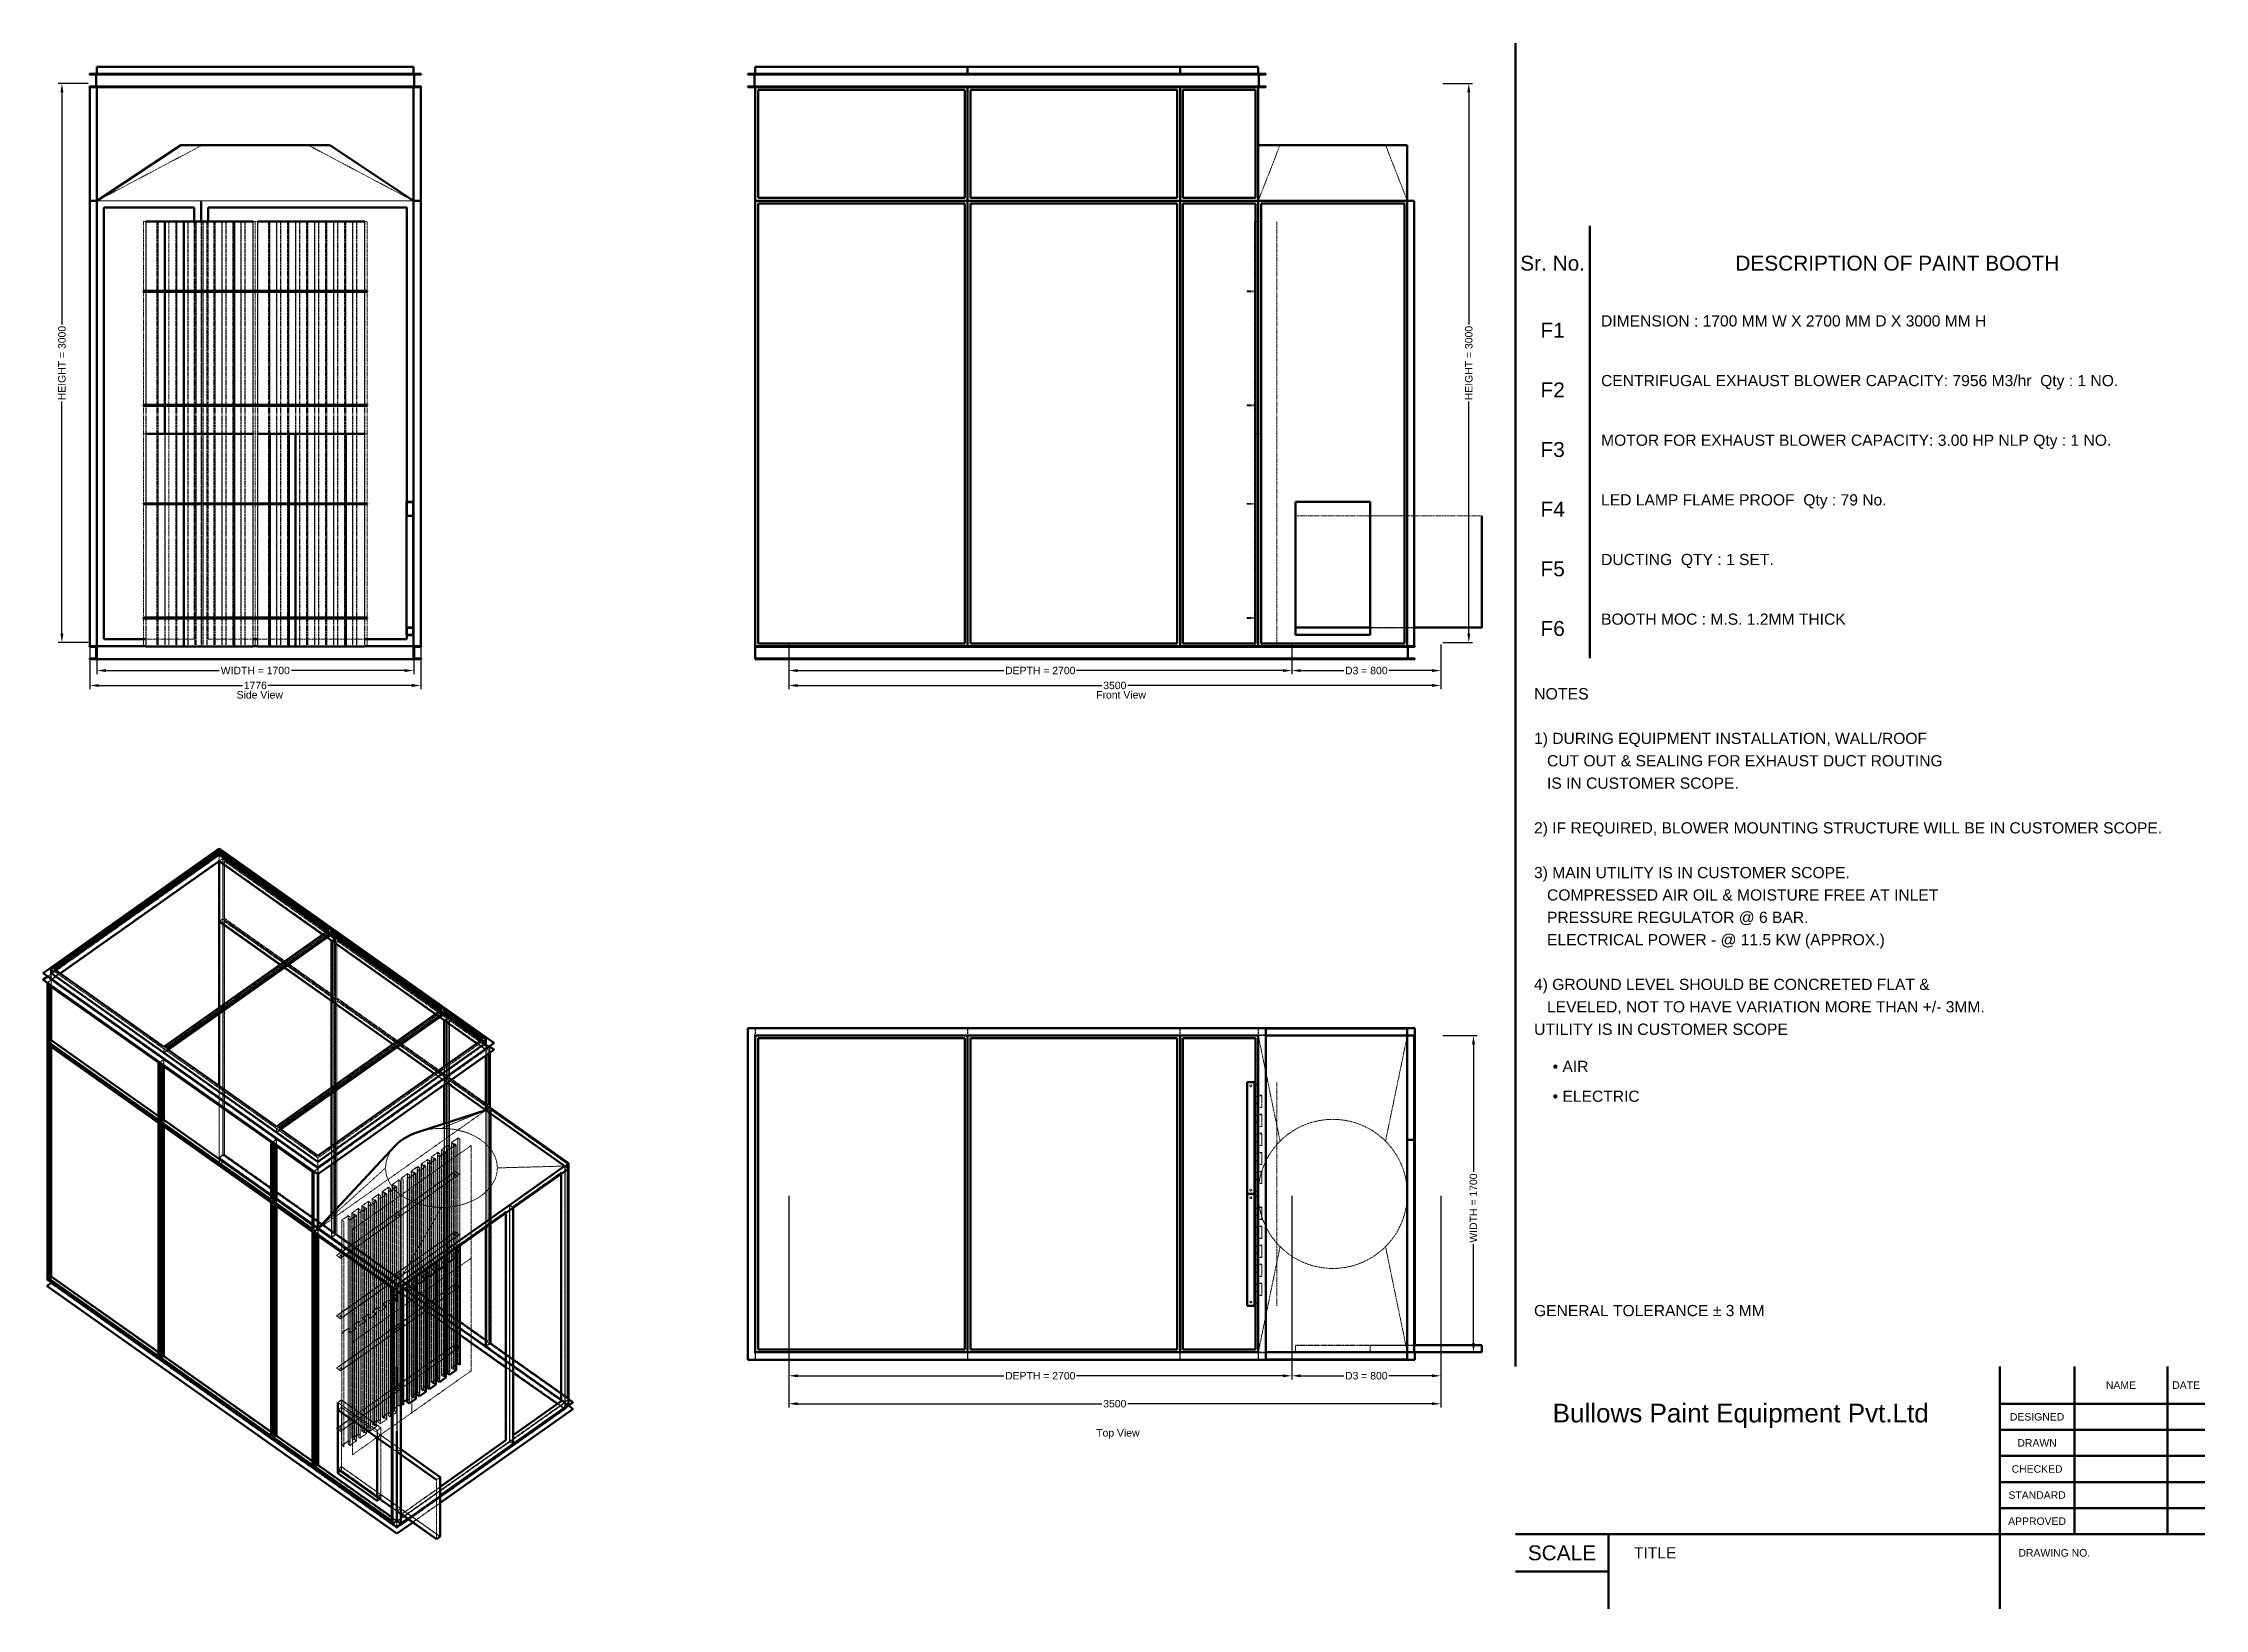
# Model space of a CAD drawing. Header units: millimetres. Extents: x 589 to 12190, y 300 to 8700.
import ezdxf
from ezdxf.enums import TextEntityAlignment as Align

# ---------------------------------------------------------------- set-up
doc = ezdxf.new("R2010")
doc.units = ezdxf.units.MM
doc.linetypes.add('Hidden', pattern=[15, 5, -3, 5, -2])
for name, color, linetype, lineweight in [('Default', 7, 'Continuous', 50), ('Edges', 7, 'Hidden', 15), ('HiddenEdges', 2, 'Hidden', 15), ('HiddenSilhouettes', 2, 'Hidden', 15), ('HiddenWires', 7, 'Hidden', 15), ('Silhouettes', 7, 'Continuous', 50), ('Wires', 7, 'Hidden', 15)]:
    doc.layers.add(name, color=color, linetype=linetype, lineweight=lineweight)
doc.layers.add('Dimension', color=7, linetype='Continuous', lineweight=50, true_color=0x6495ed)
doc.styles.add('Default', font='arial.ttf')
doc.dimstyles.get("Standard").update_dxf_attribs({"dimtxt": 0.18, "dimasz": 0.18, "dimexe": 0.18, "dimexo": 0.0625, "dimgap": 0.09, "dimtad": 0, "dimtih": 1, "dimtoh": 1, "dimdec": 4, "dimzin": 0, "dimdsep": 46, "dimtxsty": 'Standard', "dimcen": 0.09, "dimadec": 0, "dimazin": 0, "dimtfac": 1, "dimtdec": 4, "dimtofl": 0, "dimtmove": 0, "dimatfit": 3, "dimfxl": 1, "dimtolj": 1, "dimtzin": 0, "dimarcsym": 0})

msp = doc.modelspace()

# ---------------------------------------------------------------- texts
at = {"layer": 'Default', "style": 'Default'}
for s, height, p in [('Sr. No.', 80, (8690, 7520)), ('DESCRIPTION OF PAINT BOOTH', 80, (10540, 7520)), ('F1', 80, (8690, 7160)), ('F2', 80, (8690, 6840)), ('F3', 80, (8690, 6520)), ('F4', 80, (8690, 6200)), ('F5', 80, (8690, 5880)), ('F6', 80, (8690, 5560)), ('NAME', 40, (11740, 1500)), ('DATE', 40, (12090, 1500)), ('DESIGNED', 40, (11290, 1330)), ('DRAWN', 40, (11290, 1190)), ('CHECKED', 40, (11290, 1050)), ('STANDARD', 40, (11290, 910)), ('APPROVED', 40, (11290, 770)), ('SCALE', 80, (8740, 600)), ('TITLE', 60, (9240, 600))]:
    msp.add_text(s, height=height, dxfattribs=at).set_placement(p, align=Align.MIDDLE_CENTER)
for s, height, p in [('DIMENSION : 1700 MM W X 2700 MM D X 3000 MM H', 60, (8950, 7240)), ('CENTRIFUGAL EXHAUST BLOWER CAPACITY: 7956 M3/hr  Qty : 1 NO.', 60, (8950, 6920)), ('MOTOR FOR EXHAUST BLOWER CAPACITY: 3.00 HP NLP Qty : 1 NO.', 60, (8950, 6600)), ('LED LAMP FLAME PROOF  Qty : 79 No.', 60, (8950, 6280)), ('DUCTING  QTY : 1 SET.', 60, (8950, 5960)), ('BOOTH MOC : M.S. 1.2MM THICK', 60, (8950, 5640)), ('NOTES', 61, (8590, 5240)), ('1) DURING EQUIPMENT INSTALLATION, WALL/ROOF', 60, (8590, 5000)), ('   CUT OUT & SEALING FOR EXHAUST DUCT ROUTING', 60, (8590, 4880)), ('   IS IN CUSTOMER SCOPE.', 60, (8590, 4760)), ('2) IF REQUIRED, BLOWER MOUNTING STRUCTURE WILL BE IN CUSTOMER SCOPE.', 60, (8590, 4520)), ('3) MAIN UTILITY IS IN CUSTOMER SCOPE.', 60, (8590, 4280)), ('   COMPRESSED AIR OIL & MOISTURE FREE AT INLET', 60, (8590, 4160)), ('   PRESSURE REGULATOR @ 6 BAR.', 60, (8590, 4040)), ('   ELECTRICAL POWER - @ 11.5 KW (APPROX.)', 60, (8590, 3920)), ('4) GROUND LEVEL SHOULD BE CONCRETED FLAT &', 60, (8590, 3680)), ('   LEVELED, NOT TO HAVE VARIATION MORE THAN +/- 3MM.', 60, (8590, 3560)), ('UTILITY IS IN CUSTOMER SCOPE', 61, (8590, 3440)), ('• AIR', 60, (8690, 3240)), ('• ELECTRIC', 60, (8690, 3080)), ('Bullows Paint Equipment Pvt.Ltd', 100, (8690, 1400))]:
    msp.add_text(s, height=height, dxfattribs=at).set_placement(p, align=Align.TOP_LEFT)
for s, height, p in [('GENERAL TOLERANCE ± 3 MM', 60, (8590, 1900)), ('DRAWING NO.', 40, (11190, 600))]:
    msp.add_text(s, height=height, dxfattribs=at).set_placement(p, align=Align.MIDDLE_LEFT)
at = {"layer": 'Dimension', "style": 'Default'}
for s, p in [('Side View', (1626.6667, 5184)), ('Front View', (6240, 5184)), ('Top View', (6240, 1224))]:
    msp.add_text(s, height=40, dxfattribs=at).set_placement(p)

# ---------------------------------------------------------------- blocks, each defined once
blk = doc.blocks.new('Top')
at = {"layer": 'Edges'}
for points in [[(1453, 283), (1570, 850)], [(810, 656), (887, 283)], [(1453, -283), (1570, -850)]]:
    blk.add_lwpolyline(points, dxfattribs=at)
blk.add_polyline3d([(810, -656, 0), (887, -283, 0)], dxfattribs=at)
for start, end in [(45, 135), (135, 154.1767), (315, 45), (205.8233, 225), (225, 315)]:
    blk.add_arc((1170, 0), 400, start, end, dxfattribs=at)
at = {"layer": 'HiddenEdges'}
blk.add_lwpolyline([(770, 850), (810, 656)], dxfattribs=at)
for points in [[(-1933, 853, 0), (773, 853, 0)], [(-1933, -853, 0), (-1933, 853, 0)], [(-1930, 853, 0), (1573, 853, 0)], [(-1929, 850, 0), (-1929, 887, 0)], [(-1929, 887, 0), (-791, 887, 0)], [(-1929, -849, 0), (-1929, 849, 0)], [(-1929, 849, 0), (-791, 849, 0)], [(-1915, 887, 0), (-1915, 888, 0)], [(-805, 887, 0), (-805, 888, 0)], [(-791, 850, 0), (-791, 887, 0)], [(-791, -849, 0), (-791, 849, 0)], [(-789, 850, 0), (-789, 887, 0)], [(-789, 887, 0), (349, 887, 0)], [(-789, 849, 0), (349, 849, 0)], [(-789, -849, 0), (-789, 849, 0)], [(-775, 887, 0), (-775, 888, 0)], [(335, 887, 0), (335, 888, 0)], [(349, 850, 0), (349, 887, 0)], [(349, -849, 0), (349, 849, 0)], [(351, 887, 0), (769, 887, 0)], [(351, 850, 0), (351, 887, 0)], [(351, -849, 0), (351, 849, 0)], [(351, 849, 0), (769, 849, 0)], [(365, 887, 0), (365, 888, 0)], [(755, 887, 0), (755, 888, 0)], [(769, 850, 0), (769, 887, 0)], [(769, -849, 0), (769, 849, 0)], [(771, 887, 0), (1569, 887, 0)], [(771, 850, 0), (771, 887, 0)], [(773, -853, 0), (773, 853, 0)], [(785, 887, 0), (785, 888, 0)], [(1555, 887, 0), (1555, 888, 0)], [(1569, 850, 0), (1569, 887, 0)], [(1570, 813, 0), (1571, 813, 0)], [(1571, 849, 0), (1607, 849, 0)], [(1571, 291, 0), (1571, 849, 0)], [(1573, -853, 0), (1573, 853, 0)], [(1570, 327, 0), (1571, 327, 0)], [(1570, 253, 0), (1571, 253, 0)], [(1571, 291, 0), (1607, 291, 0)], [(1571, 289, 0), (1607, 289, 0)], [(1571, -849, 0), (1571, 289, 0)], [(770, -850, 0), (810, -656, 0)], [(-1933, -853, 0), (773, -853, 0)], [(-1930, -853, 0), (1573, -853, 0)], [(-1929, -849, 0), (-791, -849, 0)], [(-1929, -887, 0), (-1929, -850, 0)], [(-1929, -887, 0), (-791, -887, 0)], [(-1915, -888, 0), (-1915, -887, 0)], [(-805, -888, 0), (-805, -887, 0)], [(-791, -887, 0), (-791, -850, 0)], [(-789, -849, 0), (349, -849, 0)], [(-789, -887, 0), (-789, -850, 0)], [(-789, -887, 0), (349, -887, 0)], [(-775, -888, 0), (-775, -887, 0)], [(335, -888, 0), (335, -887, 0)], [(349, -887, 0), (349, -850, 0)], [(351, -849, 0), (769, -849, 0)], [(351, -887, 0), (351, -850, 0)], [(351, -887, 0), (769, -887, 0)], [(365, -888, 0), (365, -887, 0)], [(755, -888, 0), (755, -887, 0)], [(769, -887, 0), (769, -850, 0)], [(771, -887, 0), (771, -850, 0)], [(771, -887, 0), (1569, -887, 0)], [(785, -888, 0), (785, -887, 0)], [(970, -814, 0), (1370, -814, 0)], [(970, -814, 0), (1570, -814, 0)], [(970, -848, 0), (1370, -848, 0)], [(970, -848, 0), (1570, -848, 0)], [(1370, -814, 0), (1970, -814, 0)], [(1370, -848, 0), (1970, -848, 0)], [(1555, -888, 0), (1555, -887, 0)], [(1569, -887, 0), (1569, -850, 0)], [(1570, -813, 0), (1571, -813, 0)], [(1571, -849, 0), (1607, -849, 0)]]:
    blk.add_polyline3d(points, dxfattribs=at)
blk.add_arc((1170, 0), 400, 154.1767, 205.8233, dxfattribs=at)
at = {"layer": 'HiddenSilhouettes'}
for points in [[(-1930, 850, 0), (-1930, 890, 0)], [(-1930, 888, 0), (-790, 888, 0)], [(-1930, 850, 0), (-1930, 888, 0)], [(-1930, 851, 0), (-790, 851, 0)], [(-790, 850, 0), (-790, 888, 0)], [(-790, 888, 0), (350, 888, 0)], [(-790, 851, 0), (350, 851, 0)], [(350, 850, 0), (350, 888, 0)], [(350, 888, 0), (770, 888, 0)], [(350, 851, 0), (770, 851, 0)], [(492, 850, 0), (985, 850, 0)], [(770, 850, 0), (770, 888, 0)], [(770, 888, 0), (810, 888, 0)], [(770, 851, 0), (1570, 851, 0)], [(770, 850, 0), (810, 850, 0)], [(755, 588, 0), (770, 588, 0)], [(755, 586, 0), (770, 586, 0)], [(755, 523, 0), (770, 523, 0)], [(755, 522, 0), (770, 522, 0)], [(755, 486, 0), (770, 486, 0)], [(755, 484, 0), (770, 484, 0)], [(770, 529, 0), (790, 529, 0)], [(770, 527, 0), (789, 527, 0)], [(789, 464, 0), (789, 527, 0)], [(790, 463, 0), (790, 529, 0)], [(755, 421, 0), (770, 421, 0)], [(755, 420, 0), (770, 420, 0)], [(755, 384, 0), (770, 384, 0)], [(755, 382, 0), (770, 382, 0)], [(770, 464, 0), (789, 464, 0)], [(770, 463, 0), (790, 463, 0)], [(770, 427, 0), (790, 427, 0)], [(770, 425, 0), (789, 425, 0)], [(770, 362, 0), (789, 362, 0)], [(770, 361, 0), (790, 361, 0)], [(789, 362, 0), (789, 425, 0)], [(790, 361, 0), (790, 427, 0)], [(1570, 223, 0), (1570, 445, 0)], [(755, 319, 0), (770, 319, 0)], [(755, 318, 0), (770, 318, 0)], [(755, 282, 0), (770, 282, 0)], [(755, 280, 0), (770, 280, 0)], [(770, 325, 0), (790, 325, 0)], [(770, 323, 0), (789, 323, 0)], [(770, 260, 0), (789, 260, 0)], [(770, 259, 0), (790, 259, 0)], [(789, 260, 0), (789, 323, 0)], [(790, 259, 0), (790, 325, 0)], [(755, 217, 0), (770, 217, 0)], [(755, 216, 0), (770, 216, 0)], [(755, 180, 0), (770, 180, 0)], [(755, 178, 0), (770, 178, 0)], [(770, 223, 0), (790, 223, 0)], [(770, 221, 0), (789, 221, 0)], [(770, 158, 0), (789, 158, 0)], [(770, 157, 0), (790, 157, 0)], [(770, 121, 0), (790, 121, 0)], [(770, 119, 0), (789, 119, 0)], [(789, 158, 0), (789, 221, 0)], [(789, 56, 0), (789, 119, 0)], [(790, 157, 0), (790, 223, 0)], [(790, 55, 0), (790, 121, 0)], [(755, 115, 0), (770, 115, 0)], [(755, 114, 0), (770, 114, 0)], [(755, 78, 0), (770, 78, 0)], [(755, 76, 0), (770, 76, 0)], [(755, 13, 0), (770, 13, 0)], [(755, 12, 0), (770, 12, 0)], [(770, 56, 0), (789, 56, 0)], [(770, 55, 0), (790, 55, 0)], [(755, -12, 0), (770, -12, 0)], [(755, -14, 0), (770, -14, 0)], [(755, -77, 0), (770, -77, 0)], [(755, -78, 0), (770, -78, 0)], [(755, -114, 0), (770, -114, 0)], [(755, -116, 0), (770, -116, 0)], [(770, -71, 0), (790, -71, 0)], [(770, -73, 0), (789, -73, 0)], [(789, -136, 0), (789, -73, 0)], [(790, -137, 0), (790, -71, 0)], [(755, -179, 0), (770, -179, 0)], [(755, -180, 0), (770, -180, 0)], [(755, -216, 0), (770, -216, 0)], [(755, -218, 0), (770, -218, 0)], [(770, -136, 0), (789, -136, 0)], [(770, -137, 0), (790, -137, 0)], [(770, -173, 0), (790, -173, 0)], [(770, -175, 0), (789, -175, 0)], [(789, -238, 0), (789, -175, 0)], [(790, -239, 0), (790, -173, 0)], [(755, -281, 0), (770, -281, 0)], [(755, -282, 0), (770, -282, 0)], [(755, -318, 0), (770, -318, 0)], [(755, -320, 0), (770, -320, 0)], [(770, -238, 0), (789, -238, 0)], [(770, -239, 0), (790, -239, 0)], [(770, -275, 0), (790, -275, 0)], [(770, -277, 0), (789, -277, 0)], [(770, -340, 0), (789, -340, 0)], [(770, -341, 0), (790, -341, 0)], [(789, -340, 0), (789, -277, 0)], [(790, -341, 0), (790, -275, 0)], [(755, -383, 0), (770, -383, 0)], [(755, -384, 0), (770, -384, 0)], [(755, -420, 0), (770, -420, 0)], [(755, -422, 0), (770, -422, 0)], [(770, -377, 0), (790, -377, 0)], [(770, -379, 0), (789, -379, 0)], [(770, -442, 0), (789, -442, 0)], [(770, -443, 0), (790, -443, 0)], [(789, -442, 0), (789, -379, 0)], [(790, -443, 0), (790, -377, 0)], [(755, -485, 0), (770, -485, 0)], [(755, -486, 0), (770, -486, 0)], [(755, -522, 0), (770, -522, 0)], [(755, -524, 0), (770, -524, 0)], [(770, -479, 0), (790, -479, 0)], [(770, -481, 0), (789, -481, 0)], [(770, -544, 0), (789, -544, 0)], [(770, -545, 0), (790, -545, 0)], [(789, -544, 0), (789, -481, 0)], [(790, -545, 0), (790, -479, 0)], [(755, -587, 0), (770, -587, 0)], [(755, -588, 0), (770, -588, 0)], [(970, -850, 0), (970, -812, 0)], [(970, -812, 0), (1370, -812, 0)], [(985, -812, 0), (1570, -812, 0)], [(1370, -850, 0), (1370, -812, 0)], [(1370, -812, 0), (1607, -812, 0)], [(1610, -850, 0), (1610, -812, 0)], [(-1930, -849, 0), (-790, -849, 0)], [(-1930, -888, 0), (-1930, -850, 0)], [(-1930, -850, 0), (492, -850, 0)], [(-1930, -890, 0), (-1930, -850, 0)], [(-1930, -888, 0), (-790, -888, 0)], [(-790, -849, 0), (350, -849, 0)], [(-790, -888, 0), (-790, -850, 0)], [(-790, -888, 0), (350, -888, 0)], [(350, -849, 0), (770, -849, 0)], [(350, -888, 0), (350, -850, 0)], [(350, -888, 0), (770, -888, 0)], [(492, -850, 0), (985, -850, 0)], [(492, -890, 0), (810, -890, 0)], [(770, -849, 0), (1570, -849, 0)], [(770, -888, 0), (770, -850, 0)], [(770, -850, 0), (810, -850, 0)], [(770, -888, 0), (810, -888, 0)], [(1370, -850, 0), (1570, -850, 0)]]:
    blk.add_polyline3d(points, dxfattribs=at)
at = {"layer": 'HiddenWires'}
for points in [[(870, 0, 0), (870, 600, 0)], [(870, -600, 0), (870, 0, 0)]]:
    blk.add_polyline3d(points, dxfattribs=at)
at = {"layer": 'Silhouettes'}
for points in [[(-1970, -890, 0), (-1970, 890, 0)], [(-1970, 890, 0), (810, 890, 0)], [(-1930, -850, 0), (-1930, 850, 0)], [(-1930, 850, 0), (-790, 850, 0)], [(-1930, 850, 0), (492, 850, 0)], [(-1915, -835, 0), (-1915, 835, 0)], [(-1915, 835, 0), (-805, 835, 0)], [(-805, -835, 0), (-805, 835, 0)], [(-790, -850, 0), (-790, 850, 0)], [(-790, 850, 0), (350, 850, 0)], [(-775, -835, 0), (-775, 835, 0)], [(-775, 835, 0), (335, 835, 0)], [(335, -835, 0), (335, 835, 0)], [(350, -850, 0), (350, 850, 0)], [(350, 850, 0), (770, 850, 0)], [(365, 835, 0), (755, 835, 0)], [(365, -835, 0), (365, 835, 0)], [(492, 890, 0), (1610, 890, 0)], [(755, -835, 0), (755, 835, 0)], [(770, -850, 0), (770, 850, 0)], [(810, -890, 0), (810, 890, 0)], [(810, 888, 0), (1570, 888, 0)], [(810, 850, 0), (1570, 850, 0)], [(1570, 850, 0), (1570, 888, 0)], [(1570, 850, 0), (1607, 850, 0)], [(1570, 290, 0), (1570, 850, 0)], [(1607, 290, 0), (1607, 850, 0)], [(1610, -812, 0), (1610, 890, 0)], [(710, 0, 0), (710, 600, 0)], [(710, 600, 0), (750, 600, 0)], [(750, 278, 0), (750, 600, 0)], [(750, 522, 0), (750, 588, 0)], [(750, 588, 0), (755, 588, 0)], [(751, 523, 0), (751, 586, 0)], [(751, 586, 0), (755, 586, 0)], [(750, 522, 0), (755, 522, 0)], [(750, 420, 0), (750, 486, 0)], [(750, 486, 0), (755, 486, 0)], [(751, 523, 0), (755, 523, 0)], [(751, 421, 0), (751, 484, 0)], [(751, 484, 0), (755, 484, 0)], [(750, 420, 0), (755, 420, 0)], [(750, 318, 0), (750, 384, 0)], [(750, 384, 0), (755, 384, 0)], [(751, 421, 0), (755, 421, 0)], [(751, 319, 0), (751, 382, 0)], [(751, 382, 0), (755, 382, 0)], [(750, 318, 0), (755, 318, 0)], [(750, 216, 0), (750, 282, 0)], [(750, 282, 0), (755, 282, 0)], [(751, 319, 0), (755, 319, 0)], [(751, 217, 0), (751, 280, 0)], [(751, 280, 0), (755, 280, 0)], [(1570, -850, 0), (1570, 290, 0)], [(1570, 290, 0), (1607, 290, 0)], [(1607, -850, 0), (1607, 290, 0)], [(750, 0, 0), (750, 223, 0)], [(750, 216, 0), (755, 216, 0)], [(750, 114, 0), (750, 180, 0)], [(750, 180, 0), (755, 180, 0)], [(751, 217, 0), (755, 217, 0)], [(751, 115, 0), (751, 178, 0)], [(751, 178, 0), (755, 178, 0)], [(710, -600, 0), (710, 0, 0)], [(710, 0, 0), (750, 0, 0)], [(750, 114, 0), (755, 114, 0)], [(750, 12, 0), (750, 78, 0)], [(750, 78, 0), (755, 78, 0)], [(750, 12, 0), (755, 12, 0)], [(750, -222, 0), (750, 0, 0)], [(751, 115, 0), (755, 115, 0)], [(751, 13, 0), (751, 76, 0)], [(751, 76, 0), (755, 76, 0)], [(751, 13, 0), (755, 13, 0)], [(750, -78, 0), (750, -12, 0)], [(750, -12, 0), (755, -12, 0)], [(750, -78, 0), (755, -78, 0)], [(750, -180, 0), (750, -114, 0)], [(750, -114, 0), (755, -114, 0)], [(751, -77, 0), (751, -14, 0)], [(751, -14, 0), (755, -14, 0)], [(751, -77, 0), (755, -77, 0)], [(751, -179, 0), (751, -116, 0)], [(751, -116, 0), (755, -116, 0)], [(750, -180, 0), (755, -180, 0)], [(750, -282, 0), (750, -216, 0)], [(750, -216, 0), (755, -216, 0)], [(751, -179, 0), (755, -179, 0)], [(751, -281, 0), (751, -218, 0)], [(751, -218, 0), (755, -218, 0)], [(750, -600, 0), (750, -278, 0)], [(750, -282, 0), (755, -282, 0)], [(750, -384, 0), (750, -318, 0)], [(750, -318, 0), (755, -318, 0)], [(751, -281, 0), (755, -281, 0)], [(751, -383, 0), (751, -320, 0)], [(751, -320, 0), (755, -320, 0)], [(750, -384, 0), (755, -384, 0)], [(750, -486, 0), (750, -420, 0)], [(750, -420, 0), (755, -420, 0)], [(751, -383, 0), (755, -383, 0)], [(751, -485, 0), (751, -422, 0)], [(751, -422, 0), (755, -422, 0)], [(750, -486, 0), (755, -486, 0)], [(750, -588, 0), (750, -522, 0)], [(750, -522, 0), (755, -522, 0)], [(751, -485, 0), (755, -485, 0)], [(751, -587, 0), (751, -524, 0)], [(751, -524, 0), (755, -524, 0)], [(710, -600, 0), (750, -600, 0)], [(750, -588, 0), (755, -588, 0)], [(751, -587, 0), (755, -587, 0)], [(1607, -812, 0), (1970, -812, 0)], [(1970, -850, 0), (1970, -812, 0)], [(-1970, -890, 0), (810, -890, 0)], [(-1930, -850, 0), (-790, -850, 0)], [(-1915, -835, 0), (-805, -835, 0)], [(-790, -850, 0), (350, -850, 0)], [(-775, -835, 0), (335, -835, 0)], [(350, -850, 0), (770, -850, 0)], [(365, -835, 0), (755, -835, 0)], [(810, -850, 0), (1570, -850, 0)], [(810, -888, 0), (1570, -888, 0)], [(810, -890, 0), (1610, -890, 0)], [(1570, -888, 0), (1570, -850, 0)], [(1570, -850, 0), (1970, -850, 0)], [(1570, -850, 0), (1607, -850, 0)], [(1610, -890, 0), (1610, -850, 0)]]:
    blk.add_polyline3d(points, dxfattribs=at)
for points in [[(-1930, 890, 0)], [(1570, 851, 0)], [(750, -556, 0)], [(492, -850, 0)]]:
    blk.add_polyline3d(points, close=True, dxfattribs=at)
at = {"layer": 'Wires'}
for centre in [(730, 580), (730, 20), (730, -20), (730, -580)]:
    blk.add_circle(centre, 5, dxfattribs=at)
blk = doc.blocks.new('Front')
at = {"layer": 'Edges'}
for points in [[(770, 871, 0), (887, 1170, 0)], [(1453, 1170, 0), (1570, 871, 0)]]:
    blk.add_polyline3d(points, dxfattribs=at)
at = {"layer": 'HiddenEdges'}
for points in [[(770, 870), (770, 871)], [(1570, 871), (1570, 870)]]:
    blk.add_lwpolyline(points, dxfattribs=at)
for points in [[(-1930, 1481, 0), (-1930, 1551, 0)], [(-1929, 1588, 0), (-791, 1588, 0)], [(-1929, 1551, 0), (-1929, 1588, 0)], [(-1915, 1588, 0), (-1915, 1589, 0)], [(-805, 1588, 0), (-805, 1589, 0)], [(-791, 1551, 0), (-791, 1588, 0)], [(-789, 1551, 0), (-789, 1588, 0)], [(-789, 1588, 0), (349, 1588, 0)], [(-775, 1588, 0), (-775, 1589, 0)], [(335, 1588, 0), (335, 1589, 0)], [(349, 1551, 0), (349, 1588, 0)], [(351, 1551, 0), (351, 1588, 0)], [(351, 1588, 0), (769, 1588, 0)], [(365, 1588, 0), (365, 1589, 0)], [(755, 1588, 0), (755, 1589, 0)], [(769, 1551, 0), (769, 1588, 0)], [(770, 1481, 0), (770, 1551, 0)], [(-1929, 872, 0), (-1929, 1480, 0)], [(-1929, 1480, 0), (-791, 1480, 0)], [(-791, 872, 0), (-791, 1480, 0)], [(-789, 1480, 0), (349, 1480, 0)], [(-789, 872, 0), (-789, 1480, 0)], [(349, 872, 0), (349, 1480, 0)], [(351, 872, 0), (351, 1480, 0)], [(351, 1480, 0), (769, 1480, 0)], [(769, 872, 0), (769, 1480, 0)], [(-1929, 872, 0), (-791, 872, 0)], [(-1929, -1518, 0), (-1929, 870, 0)], [(-1929, 870, 0), (-791, 870, 0)], [(-791, -1518, 0), (-791, 870, 0)], [(-789, 872, 0), (349, 872, 0)], [(-789, -1518, 0), (-789, 870, 0)], [(-789, 870, 0), (349, 870, 0)], [(349, -1518, 0), (349, 870, 0)], [(351, 872, 0), (769, 872, 0)], [(351, -1518, 0), (351, 870, 0)], [(351, 870, 0), (769, 870, 0)], [(769, -1518, 0), (769, 870, 0)], [(771, -1518, 0), (771, 870, 0)], [(771, 870, 0), (1569, 870, 0)], [(1569, -1518, 0), (1569, 870, 0)], [(1570, 834, 0), (1571, 834, 0)], [(1571, 870, 0), (1607, 870, 0)], [(1571, -1518, 0), (1571, 870, 0)], [(750, -380, 0), (750, 760, 0)], [(790, -380, 0), (790, 760, 0)], [(750, -1520, 0), (750, -380, 0)], [(790, -1520, 0), (790, -380, 0)], [(970, -746, 0), (1370, -746, 0)], [(970, -820, 0), (1570, -820, 0)], [(1370, -820, 0), (1970, -820, 0)], [(1970, -1420, 0), (1970, -820, 0)], [(970, -1460, 0), (970, -1420, 0)], [(970, -1420, 0), (1570, -1420, 0)], [(970, -1460, 0), (1370, -1460, 0)], [(1370, -1460, 0), (1370, -1420, 0)], [(1370, -1420, 0), (1970, -1420, 0)], [(1570, -1482, 0), (1571, -1482, 0)], [(-1930, -1589, 0), (-1930, -1519, 0)], [(-1929, -1518, 0), (-791, -1518, 0)], [(-789, -1518, 0), (349, -1518, 0)], [(351, -1518, 0), (769, -1518, 0)], [(771, -1518, 0), (1569, -1518, 0)], [(1570, -1589, 0), (1570, -1519, 0)], [(1571, -1518, 0), (1607, -1518, 0)]]:
    blk.add_polyline3d(points, dxfattribs=at)
at = {"layer": 'HiddenSilhouettes'}
for points in [[(770, 870), (770, 871)], [(1570, 871), (1570, 870)]]:
    blk.add_lwpolyline(points, dxfattribs=at)
for points in [[(-1933, 1548, 0)], [(773, 1548, 0)], [(1573, -1522, 0)]]:
    blk.add_polyline3d(points, close=True, dxfattribs=at)
for points in [[(-1930, 1481, 0), (-1930, 1481, 0)], [(-1930, 870, 0), (-1930, 1480, 0)], [(-1930, 1480, 0), (-790, 1480, 0)], [(-790, 1481, 0), (-790, 1481, 0)], [(-790, 1480, 0), (350, 1480, 0)], [(350, 1481, 0), (350, 1481, 0)], [(350, 1480, 0), (770, 1480, 0)], [(770, 1481, 0), (770, 1481, 0)], [(-790, 870, 0), (-790, 1192, 0)], [(350, 871, 0), (350, 1192, 0)], [(-1930, 870, 0), (-790, 870, 0)], [(-790, 870, 0), (350, 870, 0)], [(350, 870, 0), (770, 870, 0)], [(770, 870, 0), (770, 871, 0)], [(770, 870, 0), (1570, 870, 0)], [(750, 760, 0), (770, 760, 0)], [(751, -380, 0), (751, 760, 0)], [(770, 760, 0), (790, 760, 0)], [(789, -380, 0), (789, 760, 0)], [(710, 382, 0), (710, 387, 0)], [(710, 387, 0), (750, 387, 0)], [(710, 382, 0), (750, 382, 0)], [(750, 382, 0), (750, 387, 0)], [(-1930, -1520, 0), (-1930, 0, 0)], [(710, -230, 0), (710, -225, 0)], [(710, -225, 0), (750, -225, 0)], [(710, -230, 0), (750, -230, 0)], [(725, -230, 0), (725, -225, 0)], [(735, -230, 0), (735, -225, 0)], [(750, -230, 0), (750, -225, 0)], [(750, -380, 0), (770, -380, 0)], [(751, -1520, 0), (751, -380, 0)], [(770, -380, 0), (790, -380, 0)], [(789, -1520, 0), (789, -380, 0)], [(710, -758, 0), (710, -753, 0)], [(710, -753, 0), (750, -753, 0)], [(710, -758, 0), (750, -758, 0)], [(750, -758, 0), (750, -753, 0)], [(350, -1520, 0), (350, -1192, 0)], [(710, -1370, 0), (710, -1365, 0)], [(710, -1365, 0), (750, -1365, 0)], [(710, -1370, 0), (750, -1370, 0)], [(725, -1370, 0), (725, -1365, 0)], [(735, -1370, 0), (735, -1365, 0)], [(750, -1370, 0), (750, -1365, 0)], [(770, -1520, 0), (770, -1390, 0)], [(1370, -1419, 0), (1570, -1419, 0)], [(1370, -1419, 0), (1607, -1419, 0)], [(-1930, -1520, 0), (-790, -1520, 0)], [(-790, -1520, 0), (-790, -1519, 0)], [(-790, -1520, 0), (350, -1520, 0)], [(350, -1520, 0), (770, -1520, 0)], [(770, -1520, 0), (1570, -1520, 0)], [(1570, -1520, 0), (1570, -1519, 0)]]:
    blk.add_polyline3d(points, dxfattribs=at)
at = {"layer": 'HiddenWires'}
for points in [[(870, -380, 0), (870, 760, 0)], [(870, -1520, 0), (870, -380, 0)]]:
    blk.add_polyline3d(points, dxfattribs=at)
at = {"layer": 'Silhouettes'}
for points in [[(-1930, 1551), (-1930, 1589)], [(770, 871), (770, 1170)], [(1570, 1170), (1570, 871)]]:
    blk.add_lwpolyline(points, dxfattribs=at)
for points in [[(-1970, 1548, 0), (-1970, 1551, 0)], [(-1970, 1551, 0), (810, 1551, 0)], [(-1970, 1548, 0), (810, 1548, 0)], [(-1933, 1484, 0), (-1933, 1548, 0)], [(-1930, 1589, 0), (-790, 1589, 0)], [(-790, 1551, 0), (-790, 1589, 0)], [(-790, 1589, 0), (350, 1589, 0)], [(350, 1589, 0), (770, 1589, 0)], [(350, 1551, 0), (350, 1589, 0)], [(770, 1551, 0), (770, 1589, 0)], [(773, 1484, 0), (773, 1548, 0)], [(810, 1548, 0), (810, 1551, 0)], [(-1970, 1481, 0), (-1970, 1484, 0)], [(-1970, 1484, 0), (810, 1484, 0)], [(-1970, 1481, 0), (810, 1481, 0)], [(-1930, 871, 0), (-1930, 1481, 0)], [(-1915, 1466, 0), (-805, 1466, 0)], [(-1915, 886, 0), (-1915, 1466, 0)], [(-805, 886, 0), (-805, 1466, 0)], [(-790, 871, 0), (-790, 1481, 0)], [(-775, 886, 0), (-775, 1466, 0)], [(-775, 1466, 0), (335, 1466, 0)], [(335, 886, 0), (335, 1466, 0)], [(350, 871, 0), (350, 1481, 0)], [(365, 886, 0), (365, 1466, 0)], [(365, 1466, 0), (755, 1466, 0)], [(755, 886, 0), (755, 1466, 0)], [(770, 871, 0), (770, 1481, 0)], [(810, 1481, 0), (810, 1484, 0)], [(770, 1170, 0), (887, 1170, 0)], [(887, 1170, 0), (1453, 1170, 0)], [(1453, 1170, 0), (1570, 1170, 0)], [(770, 871, 0), (770, 993, 0)], [(-1930, -1519, 0), (-1930, 871, 0)], [(-1930, 871, 0), (-790, 871, 0)], [(-1930, 871, 0), (-1930, 871, 0)], [(-1915, 886, 0), (-805, 886, 0)], [(-1915, 856, 0), (-805, 856, 0)], [(-1915, -1504, 0), (-1915, 856, 0)], [(-805, -1504, 0), (-805, 856, 0)], [(-790, -1519, 0), (-790, 871, 0)], [(-790, 871, 0), (-790, 871, 0)], [(-790, 871, 0), (350, 871, 0)], [(-775, 886, 0), (335, 886, 0)], [(-775, 856, 0), (335, 856, 0)], [(-775, -1504, 0), (-775, 856, 0)], [(335, -1504, 0), (335, 856, 0)], [(350, -1519, 0), (350, 871, 0)], [(350, 871, 0), (770, 871, 0)], [(350, 870, 0), (350, 871, 0)], [(365, 886, 0), (755, 886, 0)], [(365, 856, 0), (755, 856, 0)], [(365, -1504, 0), (365, 856, 0)], [(755, -1504, 0), (755, 856, 0)], [(770, -1519, 0), (770, 871, 0)], [(770, 871, 0), (1570, 871, 0)], [(785, 856, 0), (1555, 856, 0)], [(785, -1504, 0), (785, 856, 0)], [(1555, -1504, 0), (1555, 856, 0)], [(1570, -1519, 0), (1570, 871, 0)], [(1570, 871, 0), (1607, 871, 0)], [(1607, -1519, 0), (1607, 871, 0)], [(-790, -1519, 0), (-790, 0, 0)], [(970, -820, 0), (970, -744, 0)], [(970, -744, 0), (1370, -744, 0)], [(1370, -820, 0), (1370, -744, 0)], [(1570, -1519, 0), (1570, -795, 0)], [(970, -1420, 0), (970, -820, 0)], [(1370, -1420, 0), (1370, -820, 0)], [(1970, -1419, 0), (1970, -820, 0)], [(-1915, -1504, 0), (-805, -1504, 0)], [(-775, -1504, 0), (335, -1504, 0)], [(365, -1504, 0), (755, -1504, 0)], [(785, -1504, 0), (1555, -1504, 0)], [(970, -1419, 0), (1370, -1419, 0)], [(970, -1458, 0), (970, -1420, 0)], [(970, -1458, 0), (1370, -1458, 0)], [(1370, -1458, 0), (1370, -1420, 0)], [(1607, -1419, 0), (1970, -1419, 0)], [(1970, -1420, 0), (1970, -1419, 0)], [(-1930, -1519, 0), (1610, -1519, 0)], [(-1930, -1522, 0), (-1930, -1519, 0)], [(-1930, -1522, 0), (1610, -1522, 0)], [(-1930, -1586, 0), (-1930, -1522, 0)], [(-1930, -1589, 0), (-1930, -1586, 0)], [(-1930, -1586, 0), (1610, -1586, 0)], [(-1930, -1589, 0), (1610, -1589, 0)], [(1573, -1586, 0), (1573, -1522, 0)], [(1610, -1522, 0), (1610, -1519, 0)], [(1610, -1589, 0), (1610, -1586, 0)]]:
    blk.add_polyline3d(points, dxfattribs=at)
for points in [[(-790, 1480, 0)], [(770, 1480, 0)], [(-790, 870, 0)], [(350, 870, 0)], [(1570, 870, 0)]]:
    blk.add_polyline3d(points, close=True, dxfattribs=at)
blk = doc.blocks.new('Left')
at = {"layer": 'Edges'}
blk.add_lwpolyline([(283, 1170), (849, 870)], dxfattribs=at)
for points in [[(-850, 870, 0), (-283, 1170, 0)], [(-588, 387, 0), (-588, 760, 0)], [(-521, 387, 0), (-521, 760, 0)], [(-420, 387, 0), (-420, 760, 0)], [(-318, 387, 0), (-318, 760, 0)], [(-282, 387, 0), (-282, 760, 0)], [(-216, 387, 0), (-216, 760, 0)], [(-180, 387, 0), (-180, 760, 0)], [(-78, 387, 0), (-78, 760, 0)], [(-12, 387, 0), (-12, 760, 0)], [(12, 387, 0), (12, 760, 0)], [(78, 387, 0), (78, 760, 0)], [(114, 387, 0), (114, 760, 0)], [(180, 387, 0), (180, 760, 0)], [(216, 387, 0), (216, 760, 0)], [(282, 387, 0), (282, 760, 0)], [(318, 387, 0), (318, 760, 0)], [(384, 387, 0), (384, 760, 0)], [(420, 387, 0), (420, 760, 0)], [(486, 387, 0), (486, 760, 0)], [(522, 387, 0), (522, 760, 0)], [(588, 387, 0), (588, 760, 0)], [(-588, -225, 0), (-588, 382, 0)], [(-521, -225, 0), (-521, 382, 0)], [(-420, -225, 0), (-420, 382, 0)], [(-318, -225, 0), (-318, 382, 0)], [(-282, -225, 0), (-282, 382, 0)], [(-216, -225, 0), (-216, 382, 0)], [(-180, -225, 0), (-180, 382, 0)], [(-78, -225, 0), (-78, 382, 0)], [(-12, -225, 0), (-12, 382, 0)], [(12, -225, 0), (12, 382, 0)], [(78, -225, 0), (78, 382, 0)], [(114, -225, 0), (114, 382, 0)], [(180, -225, 0), (180, 382, 0)], [(216, -225, 0), (216, 382, 0)], [(282, -225, 0), (282, 382, 0)], [(318, -225, 0), (318, 382, 0)], [(384, -225, 0), (384, 382, 0)], [(420, -225, 0), (420, 382, 0)], [(486, -225, 0), (486, 382, 0)], [(522, -225, 0), (522, 382, 0)], [(588, -225, 0), (588, 382, 0)], [(-588, -380, 0), (-588, -230, 0)], [(-521, -380, 0), (-521, -230, 0)], [(-420, -380, 0), (-420, -230, 0)], [(-318, -380, 0), (-318, -230, 0)], [(-282, -380, 0), (-282, -230, 0)], [(-216, -380, 0), (-216, -230, 0)], [(-180, -380, 0), (-180, -230, 0)], [(-78, -380, 0), (-78, -230, 0)], [(-12, -380, 0), (-12, -230, 0)], [(12, -380, 0), (12, -230, 0)], [(78, -380, 0), (78, -230, 0)], [(114, -380, 0), (114, -230, 0)], [(180, -380, 0), (180, -230, 0)], [(216, -380, 0), (216, -230, 0)], [(282, -380, 0), (282, -230, 0)], [(318, -380, 0), (318, -230, 0)], [(384, -380, 0), (384, -230, 0)], [(420, -380, 0), (420, -230, 0)], [(486, -380, 0), (486, -230, 0)], [(522, -380, 0), (522, -230, 0)], [(588, -380, 0), (588, -230, 0)], [(-588, -753, 0), (-588, -380, 0)], [(-521, -753, 0), (-521, -380, 0)], [(-485, -753, 0), (-485, -380, 0)], [(-420, -753, 0), (-420, -380, 0)], [(-318, -753, 0), (-318, -380, 0)], [(-282, -753, 0), (-282, -380, 0)], [(-216, -753, 0), (-216, -380, 0)], [(-180, -753, 0), (-180, -380, 0)], [(-78, -753, 0), (-78, -380, 0)], [(-12, -753, 0), (-12, -380, 0)], [(12, -753, 0), (12, -380, 0)], [(114, -753, 0), (114, -380, 0)], [(282, -753, 0), (282, -380, 0)], [(318, -753, 0), (318, -380, 0)], [(384, -753, 0), (384, -380, 0)], [(420, -753, 0), (420, -380, 0)], [(522, -753, 0), (522, -380, 0)], [(588, -753, 0), (588, -380, 0)], [(-588, -1365, 0), (-588, -758, 0)], [(-521, -1365, 0), (-521, -758, 0)], [(-485, -1365, 0), (-485, -758, 0)], [(-420, -1365, 0), (-420, -758, 0)], [(-318, -1365, 0), (-318, -758, 0)], [(-282, -1365, 0), (-282, -758, 0)], [(-216, -1365, 0), (-216, -758, 0)], [(-180, -1365, 0), (-180, -758, 0)], [(-78, -1365, 0), (-78, -758, 0)], [(-12, -1365, 0), (-12, -758, 0)], [(12, -1365, 0), (12, -758, 0)], [(114, -1365, 0), (114, -758, 0)], [(282, -1365, 0), (282, -758, 0)], [(318, -1365, 0), (318, -758, 0)], [(384, -1365, 0), (384, -758, 0)], [(420, -1365, 0), (420, -758, 0)], [(522, -1365, 0), (522, -758, 0)], [(588, -1365, 0), (588, -758, 0)], [(-588, -1520, 0), (-588, -1370, 0)], [(-521, -1520, 0), (-521, -1370, 0)], [(-485, -1520, 0), (-485, -1370, 0)], [(-420, -1520, 0), (-420, -1370, 0)], [(-318, -1520, 0), (-318, -1370, 0)], [(-282, -1520, 0), (-282, -1370, 0)], [(-216, -1520, 0), (-216, -1370, 0)], [(-180, -1520, 0), (-180, -1370, 0)], [(-78, -1520, 0), (-78, -1370, 0)], [(-12, -1520, 0), (-12, -1370, 0)], [(12, -1520, 0), (12, -1370, 0)], [(114, -1520, 0), (114, -1370, 0)], [(282, -1520, 0), (282, -1370, 0)], [(318, -1520, 0), (318, -1370, 0)], [(384, -1520, 0), (384, -1370, 0)], [(420, -1520, 0), (420, -1370, 0)], [(522, -1520, 0), (522, -1370, 0)], [(588, -1520, 0), (588, -1370, 0)]]:
    blk.add_polyline3d(points, dxfattribs=at)
for points in [[(-586, 760, 0)], [(-527, 760, 0)], [(-464, 760, 0)], [(-463, 760, 0)], [(-426, 760, 0)], [(-425, 760, 0)], [(-421, 760, 0)], [(-362, 760, 0)], [(-360, 760, 0)], [(-324, 760, 0)], [(-323, 760, 0)], [(-260, 760, 0)], [(-158, 760, 0)], [(-156, 760, 0)], [(-120, 760, 0)], [(-119, 760, 0)], [(-76, 760, 0)], [(-54, 760, 0)], [(14, 760, 0)], [(73, 760, 0)], [(136, 760, 0)], [(137, 760, 0)], [(173, 760, 0)], [(175, 760, 0)], [(238, 760, 0)], [(240, 760, 0)], [(275, 760, 0)], [(277, 760, 0)], [(340, 760, 0)], [(341, 760, 0)], [(377, 760, 0)], [(379, 760, 0)], [(442, 760, 0)], [(443, 760, 0)], [(479, 760, 0)], [(481, 760, 0)], [(544, 760, 0)], [(545, 760, 0)]]:
    blk.add_polyline3d(points, close=True, dxfattribs=at)
at = {"layer": 'HiddenEdges'}
blk.add_lwpolyline([(849, 870), (850, 870)], dxfattribs=at)
for points in [[(-850, 1481, 0), (-850, 1551, 0)], [(849, 1588, 0), (-849, 1588, 0)], [(-849, 1551, 0), (-849, 1588, 0)], [(-835, 1588, 0), (-835, 1589, 0)], [(835, 1588, 0), (835, 1589, 0)], [(849, 1551, 0), (849, 1588, 0)], [(850, 1481, 0), (850, 1551, 0)], [(-887, 1466, 0), (-888, 1466, 0)], [(-850, 1480, 0), (-887, 1480, 0)], [(-887, 872, 0), (-887, 1480, 0)], [(887, 1480, 0), (850, 1480, 0)], [(887, 872, 0), (887, 1480, 0)], [(888, 1466, 0), (887, 1466, 0)], [(-887, 886, 0), (-888, 886, 0)], [(-887, 856, 0), (-888, 856, 0)], [(-850, 872, 0), (-887, 872, 0)], [(-850, 870, 0), (-887, 870, 0)], [(-887, -1518, 0), (-887, 870, 0)], [(-849, -1518, 0), (-849, 870, 0)], [(-291, -1518, 0), (-291, 870, 0)], [(-289, -1518, 0), (-289, 870, 0)], [(887, 872, 0), (850, 872, 0)], [(887, 870, 0), (850, 870, 0)], [(888, 886, 0), (887, 886, 0)], [(887, -1518, 0), (887, 870, 0)], [(888, 856, 0), (887, 856, 0)], [(-586, -380, 0), (-586, 760, 0)], [(-527, -380, 0), (-527, 760, 0)], [(-464, -380, 0), (-464, 760, 0)], [(-463, -380, 0), (-463, 760, 0)], [(-426, -380, 0), (-426, 760, 0)], [(-425, -380, 0), (-425, 760, 0)], [(-421, -380, 0), (-421, 760, 0)], [(-362, -380, 0), (-362, 760, 0)], [(-360, -380, 0), (-360, 760, 0)], [(-324, -380, 0), (-324, 760, 0)], [(-323, -380, 0), (-323, 760, 0)], [(-260, -380, 0), (-260, 760, 0)], [(-222, -380, 0), (-222, 760, 0)], [(-158, -380, 0), (-158, 760, 0)], [(-156, -380, 0), (-156, 760, 0)], [(-120, -380, 0), (-120, 760, 0)], [(-119, -380, 0), (-119, 760, 0)], [(-76, -380, 0), (-76, 760, 0)], [(-54, -380, 0), (-54, 760, 0)], [(14, -380, 0), (14, 760, 0)], [(73, -380, 0), (73, 760, 0)], [(136, -380, 0), (136, 760, 0)], [(137, -380, 0), (137, 760, 0)], [(173, -380, 0), (173, 760, 0)], [(175, -380, 0), (175, 760, 0)], [(238, -380, 0), (238, 760, 0)], [(240, -380, 0), (240, 760, 0)], [(275, -380, 0), (275, 760, 0)], [(277, -380, 0), (277, 760, 0)], [(340, -380, 0), (340, 760, 0)], [(341, -380, 0), (341, 760, 0)], [(377, -380, 0), (377, 760, 0)], [(379, -380, 0), (379, 760, 0)], [(442, -380, 0), (442, 760, 0)], [(443, -380, 0), (443, 760, 0)], [(479, -380, 0), (479, 760, 0)], [(481, -380, 0), (481, 760, 0)], [(544, -380, 0), (544, 760, 0)], [(545, -380, 0), (545, 760, 0)], [(-588, 382, 0), (-588, 387, 0)], [(-521, 382, 0), (-521, 387, 0)], [(-420, 382, 0), (-420, 387, 0)], [(-318, 382, 0), (-318, 387, 0)], [(-282, 382, 0), (-282, 387, 0)], [(-216, 382, 0), (-216, 387, 0)], [(-180, 382, 0), (-180, 387, 0)], [(-78, 382, 0), (-78, 387, 0)], [(-12, 382, 0), (-12, 387, 0)], [(12, 382, 0), (12, 387, 0)], [(78, 382, 0), (78, 387, 0)], [(114, 382, 0), (114, 387, 0)], [(180, 382, 0), (180, 387, 0)], [(216, 382, 0), (216, 387, 0)], [(282, 382, 0), (282, 387, 0)], [(318, 382, 0), (318, 387, 0)], [(384, 382, 0), (384, 387, 0)], [(420, 382, 0), (420, 387, 0)], [(486, 382, 0), (486, 387, 0)], [(522, 382, 0), (522, 387, 0)], [(588, 382, 0), (588, 387, 0)], [(-588, -230, 0), (-588, -225, 0)], [(-521, -230, 0), (-521, -225, 0)], [(-420, -230, 0), (-420, -225, 0)], [(-318, -230, 0), (-318, -225, 0)], [(-282, -230, 0), (-282, -225, 0)], [(-216, -230, 0), (-216, -225, 0)], [(-180, -230, 0), (-180, -225, 0)], [(-78, -230, 0), (-78, -225, 0)], [(-12, -230, 0), (-12, -225, 0)], [(12, -230, 0), (12, -225, 0)], [(78, -230, 0), (78, -225, 0)], [(114, -230, 0), (114, -225, 0)], [(180, -230, 0), (180, -225, 0)], [(216, -230, 0), (216, -225, 0)], [(282, -230, 0), (282, -225, 0)], [(318, -230, 0), (318, -225, 0)], [(384, -230, 0), (384, -225, 0)], [(420, -230, 0), (420, -225, 0)], [(486, -230, 0), (486, -225, 0)], [(522, -230, 0), (522, -225, 0)], [(588, -230, 0), (588, -225, 0)], [(-586, -1520, 0), (-586, -380, 0)], [(-464, -1520, 0), (-464, -380, 0)], [(-463, -1520, 0), (-463, -380, 0)], [(-426, -1520, 0), (-426, -380, 0)], [(-425, -1520, 0), (-425, -380, 0)], [(-421, -1520, 0), (-421, -380, 0)], [(-362, -1520, 0), (-362, -380, 0)], [(-360, -1520, 0), (-360, -380, 0)], [(-324, -1520, 0), (-324, -380, 0)], [(-323, -1520, 0), (-323, -380, 0)], [(-260, -1520, 0), (-260, -380, 0)], [(-222, -1520, 0), (-222, -380, 0)], [(-158, -1520, 0), (-158, -380, 0)], [(-156, -1520, 0), (-156, -380, 0)], [(-120, -1520, 0), (-120, -380, 0)], [(-119, -1520, 0), (-119, -380, 0)], [(-76, -1520, 0), (-76, -380, 0)], [(-54, -1520, 0), (-54, -380, 0)], [(14, -1520, 0), (14, -380, 0)], [(136, -1520, 0), (136, -380, 0)], [(137, -1520, 0), (137, -380, 0)], [(175, -1520, 0), (175, -380, 0)], [(179, -1520, 0), (179, -380, 0)], [(240, -1520, 0), (240, -380, 0)], [(277, -1520, 0), (277, -380, 0)], [(340, -1520, 0), (340, -380, 0)], [(377, -1520, 0), (377, -380, 0)], [(383, -1520, 0), (383, -380, 0)], [(442, -1520, 0), (442, -380, 0)], [(443, -1520, 0), (443, -380, 0)], [(479, -1520, 0), (479, -380, 0)], [(524, -1520, 0), (524, -380, 0)], [(-588, -758, 0), (-588, -753, 0)], [(-521, -758, 0), (-521, -753, 0)], [(-485, -758, 0), (-485, -753, 0)], [(-420, -758, 0), (-420, -753, 0)], [(-318, -758, 0), (-318, -753, 0)], [(-282, -758, 0), (-282, -753, 0)], [(-216, -758, 0), (-216, -753, 0)], [(-180, -758, 0), (-180, -753, 0)], [(-78, -758, 0), (-78, -753, 0)], [(-12, -758, 0), (-12, -753, 0)], [(12, -758, 0), (12, -753, 0)], [(114, -758, 0), (114, -753, 0)], [(282, -758, 0), (282, -753, 0)], [(318, -758, 0), (318, -753, 0)], [(384, -758, 0), (384, -753, 0)], [(420, -758, 0), (420, -753, 0)], [(522, -758, 0), (522, -753, 0)], [(588, -758, 0), (588, -753, 0)], [(-588, -1370, 0), (-588, -1365, 0)], [(-521, -1370, 0), (-521, -1365, 0)], [(-485, -1370, 0), (-485, -1365, 0)], [(-420, -1370, 0), (-420, -1365, 0)], [(-318, -1370, 0), (-318, -1365, 0)], [(-282, -1370, 0), (-282, -1365, 0)], [(-216, -1370, 0), (-216, -1365, 0)], [(-180, -1370, 0), (-180, -1365, 0)], [(-78, -1370, 0), (-78, -1365, 0)], [(-12, -1370, 0), (-12, -1365, 0)], [(12, -1370, 0), (12, -1365, 0)], [(114, -1370, 0), (114, -1365, 0)], [(282, -1370, 0), (282, -1365, 0)], [(318, -1370, 0), (318, -1365, 0)], [(384, -1370, 0), (384, -1365, 0)], [(420, -1370, 0), (420, -1365, 0)], [(522, -1370, 0), (522, -1365, 0)], [(588, -1370, 0), (588, -1365, 0)], [(-887, -1504, 0), (-888, -1504, 0)], [(888, -1504, 0), (887, -1504, 0)], [(890, -1519, 0), (-890, -1519, 0)], [(890, -1522, 0), (-890, -1522, 0)], [(890, -1586, 0), (-890, -1586, 0)], [(890, -1589, 0), (-890, -1589, 0)], [(-850, -1518, 0), (-887, -1518, 0)], [(853, -1522, 0), (-853, -1522, 0)], [(853, -1586, 0), (-853, -1586, 0)], [(-291, -1518, 0), (-849, -1518, 0)], [(849, -1518, 0), (-289, -1518, 0)], [(887, -1518, 0), (850, -1518, 0)]]:
    blk.add_polyline3d(points, dxfattribs=at)
at = {"layer": 'HiddenSilhouettes'}
for points in [[(-853, 1548, 0)], [(853, 1548, 0)]]:
    blk.add_polyline3d(points, close=True, dxfattribs=at)
for points in [[(-888, 1481, 0), (-888, 1481, 0)], [(-850, 1481, 0), (-850, 1481, 0)], [(850, 1481, 0), (850, 1481, 0)], [(888, 1481, 0), (888, 1481, 0)], [(-848, 871, 0), (-290, 871, 0)], [(-290, 871, 0), (848, 871, 0)], [(-290, 870, 0), (-290, 871, 0)], [(849, 871, 0), (850, 870, 0)], [(849, 871, 0), (850, 871, 0)], [(-528, -380, 0), (-528, 760, 0)], [(-523, -380, 0), (-523, 760, 0)], [(-484, -380, 0), (-484, 760, 0)], [(-382, -380, 0), (-382, 760, 0)], [(-327, -1482, 0), (-327, 760, 0)], [(-319, -380, 0), (-319, 760, 0)], [(-290, -1519, 0), (-290, 760, 0)], [(-280, -380, 0), (-280, 760, 0)], [(-258, -380, 0), (-258, 760, 0)], [(-253, -1482, 0), (-253, 760, 0)], [(-221, -380, 0), (-221, 760, 0)], [(-217, -380, 0), (-217, 760, 0)], [(-178, -380, 0), (-178, 760, 0)], [(-115, -380, 0), (-115, 760, 0)], [(-56, -380, 0), (-56, 760, 0)], [(-13, -380, 0), (-13, 760, 0)], [(71, -380, 0), (71, 760, 0)], [(77, -380, 0), (77, 760, 0)], [(116, -380, 0), (116, 760, 0)], [(179, -380, 0), (179, 760, 0)], [(218, -380, 0), (218, 760, 0)], [(281, -380, 0), (281, 760, 0)], [(320, -380, 0), (320, 760, 0)], [(383, -380, 0), (383, 760, 0)], [(422, -380, 0), (422, 760, 0)], [(485, -380, 0), (485, 760, 0)], [(524, -380, 0), (524, 760, 0)], [(587, -380, 0), (587, 760, 0)], [(-485, 382, 0), (-485, 387, 0)], [(-384, 382, 0), (-384, 387, 0)], [(-114, 382, 0), (-114, 387, 0)], [(-585, -230, 0), (-585, -225, 0)], [(-575, -230, 0), (-575, -225, 0)], [(-485, -230, 0), (-485, -225, 0)], [(-384, -230, 0), (-384, -225, 0)], [(-114, -230, 0), (-114, -225, 0)], [(-25, -230, 0), (-25, -225, 0)], [(-15, -230, 0), (-15, -225, 0)], [(15, -230, 0), (15, -225, 0)], [(25, -230, 0), (25, -225, 0)], [(575, -230, 0), (575, -225, 0)], [(585, -230, 0), (585, -225, 0)], [(-528, -1520, 0), (-528, -380, 0)], [(-528, -380, 0), (-463, -380, 0)], [(-527, -1520, 0), (-527, -380, 0)], [(-527, -380, 0), (-521, -380, 0)], [(-523, -1520, 0), (-523, -380, 0)], [(-485, -380, 0), (-464, -380, 0)], [(-484, -1520, 0), (-484, -380, 0)], [(-426, -380, 0), (-360, -380, 0)], [(-425, -380, 0), (-420, -380, 0)], [(-384, -380, 0), (-362, -380, 0)], [(-382, -1520, 0), (-382, -380, 0)], [(-324, -380, 0), (-278, -380, 0)], [(-323, -380, 0), (-318, -380, 0)], [(-319, -1520, 0), (-319, -380, 0)], [(-282, -380, 0), (-278, -380, 0)], [(-280, -1520, 0), (-280, -380, 0)], [(-258, -1520, 0), (-258, -380, 0)], [(-222, -380, 0), (-167, -380, 0)], [(-221, -1520, 0), (-221, -380, 0)], [(-221, -380, 0), (-216, -380, 0)], [(-217, -1520, 0), (-217, -380, 0)], [(-180, -380, 0), (-167, -380, 0)], [(-178, -1520, 0), (-178, -380, 0)], [(-120, -380, 0), (-56, -380, 0)], [(-119, -380, 0), (-114, -380, 0)], [(-115, -1520, 0), (-115, -380, 0)], [(-78, -380, 0), (-56, -380, 0)], [(-56, -1520, 0), (-56, -380, 0)], [(-13, -1520, 0), (-13, -380, 0)], [(71, -1520, 0), (71, -380, 0)], [(71, -380, 0), (137, -380, 0)], [(73, -1520, 0), (73, -380, 0)], [(73, -380, 0), (78, -380, 0)], [(77, -1520, 0), (77, -380, 0)], [(114, -380, 0), (136, -380, 0)], [(116, -1520, 0), (116, -380, 0)], [(173, -1520, 0), (173, -380, 0)], [(173, -380, 0), (222, -380, 0)], [(175, -380, 0), (180, -380, 0)], [(216, -380, 0), (222, -380, 0)], [(218, -1520, 0), (218, -380, 0)], [(238, -1520, 0), (238, -380, 0)], [(275, -1520, 0), (275, -380, 0)], [(275, -380, 0), (334, -380, 0)], [(277, -380, 0), (282, -380, 0)], [(281, -1520, 0), (281, -380, 0)], [(318, -380, 0), (334, -380, 0)], [(320, -1520, 0), (320, -380, 0)], [(341, -1520, 0), (341, -380, 0)], [(377, -380, 0), (443, -380, 0)], [(379, -1520, 0), (379, -380, 0)], [(379, -380, 0), (384, -380, 0)], [(420, -380, 0), (442, -380, 0)], [(422, -1520, 0), (422, -380, 0)], [(479, -380, 0), (545, -380, 0)], [(481, -1520, 0), (481, -380, 0)], [(481, -380, 0), (486, -380, 0)], [(485, -1520, 0), (485, -380, 0)], [(522, -380, 0), (544, -380, 0)], [(544, -1520, 0), (544, -380, 0)], [(545, -1520, 0), (545, -380, 0)], [(587, -1520, 0), (587, -380, 0)], [(-384, -758, 0), (-384, -753, 0)], [(-114, -758, 0), (-114, -753, 0)], [(78, -758, 0), (78, -753, 0)], [(180, -758, 0), (180, -753, 0)], [(216, -758, 0), (216, -753, 0)], [(486, -758, 0), (486, -753, 0)], [(813, -763, 0), (813, -744, 0)], [(849, -744, 0), (850, -744, 0)], [(813, -1458, 0), (813, -820, 0)], [(849, -820, 0), (850, -820, 0)], [(-585, -1370, 0), (-585, -1365, 0)], [(-575, -1370, 0), (-575, -1365, 0)], [(-384, -1370, 0), (-384, -1365, 0)], [(-114, -1370, 0), (-114, -1365, 0)], [(-25, -1370, 0), (-25, -1365, 0)], [(-15, -1370, 0), (-15, -1365, 0)], [(15, -1370, 0), (15, -1365, 0)], [(25, -1370, 0), (25, -1365, 0)], [(78, -1370, 0), (78, -1365, 0)], [(180, -1370, 0), (180, -1365, 0)], [(216, -1370, 0), (216, -1365, 0)], [(486, -1370, 0), (486, -1365, 0)], [(575, -1370, 0), (575, -1365, 0)], [(585, -1370, 0), (585, -1365, 0)], [(-588, -1482, 0), (-327, -1482, 0)], [(-253, -1482, 0), (-12, -1482, 0)], [(12, -1482, 0), (588, -1482, 0)], [(849, -1420, 0), (850, -1420, 0)], [(849, -1458, 0), (850, -1458, 0)], [(-588, -1519, 0), (-12, -1519, 0)], [(-528, -1520, 0), (-463, -1520, 0)], [(-527, -1520, 0), (-521, -1520, 0)], [(-485, -1520, 0), (-464, -1520, 0)], [(-426, -1520, 0), (-360, -1520, 0)], [(-425, -1520, 0), (-420, -1520, 0)], [(-384, -1520, 0), (-362, -1520, 0)], [(-324, -1520, 0), (-258, -1520, 0)], [(-323, -1520, 0), (-318, -1520, 0)], [(-282, -1520, 0), (-260, -1520, 0)], [(-222, -1520, 0), (-156, -1520, 0)], [(-221, -1520, 0), (-216, -1520, 0)], [(-180, -1520, 0), (-158, -1520, 0)], [(-120, -1520, 0), (-54, -1520, 0)], [(-119, -1520, 0), (-114, -1520, 0)], [(-78, -1520, 0), (-56, -1520, 0)], [(12, -1519, 0), (588, -1519, 0)], [(71, -1520, 0), (137, -1520, 0)], [(73, -1520, 0), (78, -1520, 0)], [(114, -1520, 0), (136, -1520, 0)], [(173, -1520, 0), (222, -1520, 0)], [(175, -1520, 0), (180, -1520, 0)], [(216, -1520, 0), (222, -1520, 0)], [(275, -1520, 0), (334, -1520, 0)], [(277, -1520, 0), (282, -1520, 0)], [(318, -1520, 0), (334, -1520, 0)], [(377, -1520, 0), (443, -1520, 0)], [(379, -1520, 0), (384, -1520, 0)], [(420, -1520, 0), (442, -1520, 0)], [(479, -1520, 0), (545, -1520, 0)], [(481, -1520, 0), (486, -1520, 0)], [(522, -1520, 0), (544, -1520, 0)], [(849, -1519, 0), (850, -1519, 0)]]:
    blk.add_polyline3d(points, dxfattribs=at)
at = {"layer": 'HiddenWires'}
for points in [[(849, 870, 0), (850, 870, 0)], [(-600, 382, 0), (-600, 387, 0)], [(-600, -230, 0), (-600, -225, 0)], [(-588, -380, 0), (-278, -380, 0)], [(-167, -380, 0), (-111, -380, 0)], [(-56, -380, 0), (-12, -380, 0)], [(12, -380, 0), (587, -380, 0)], [(587, -380, 0), (588, -380, 0)], [(-600, -758, 0), (-600, -753, 0)], [(-600, -1370, 0), (-600, -1365, 0)], [(-588, -1520, 0), (-12, -1520, 0)], [(12, -1520, 0), (588, -1520, 0)]]:
    blk.add_polyline3d(points, dxfattribs=at)
blk.add_polyline3d([(556, -380, 0)], close=True, dxfattribs=at)
at = {"layer": 'Silhouettes'}
for points in [[(-850, 870), (-400, 1170)], [(812, -820), (814, -744)]]:
    blk.add_lwpolyline(points, dxfattribs=at)
for points in [[(-890, 1551, 0), (890, 1551, 0)], [(-890, 1548, 0), (-890, 1551, 0)], [(-890, 1548, 0), (890, 1548, 0)], [(-853, 1484, 0), (-853, 1548, 0)], [(-850, 1589, 0), (850, 1589, 0)], [(-850, 1551, 0), (-850, 1589, 0)], [(850, 1551, 0), (850, 1589, 0)], [(853, 1484, 0), (853, 1548, 0)], [(890, 1548, 0), (890, 1551, 0)], [(-890, 1484, 0), (890, 1484, 0)], [(-890, 1481, 0), (-890, 1484, 0)], [(-890, 1481, 0), (890, 1481, 0)], [(-888, 871, 0), (-888, 1481, 0)], [(-851, 1480, 0), (-850, 1480, 0)], [(-851, 870, 0), (-851, 1480, 0)], [(-850, 1192, 0), (-850, 1481, 0)], [(849, 1480, 0), (850, 1480, 0)], [(849, 870, 0), (849, 1480, 0)], [(850, 1192, 0), (850, 1481, 0)], [(888, 871, 0), (888, 1481, 0)], [(890, 1481, 0), (890, 1484, 0)], [(-850, 870, 0), (-850, 1192, 0)], [(-400, 1170, 0), (-283, 1170, 0)], [(-283, 1170, 0), (283, 1170, 0)], [(283, 1170, 0), (400, 1170, 0)], [(400, 1170, 0), (849, 871, 0)], [(850, 870, 0), (850, 1192, 0)], [(-888, -1519, 0), (-888, 871, 0)], [(-888, 871, 0), (-850, 871, 0)], [(-851, -1520, 0), (-851, 870, 0)], [(-851, 870, 0), (-850, 870, 0)], [(-850, -1192, 0), (-850, 871, 0)], [(-850, 871, 0), (-848, 871, 0)], [(-813, 834, 0), (-327, 834, 0)], [(-813, -1482, 0), (-813, 834, 0)], [(-327, 760, 0), (-327, 834, 0)], [(-290, 760, 0), (-290, 870, 0)], [(-253, 760, 0), (-253, 834, 0)], [(-253, 834, 0), (813, 834, 0)], [(813, -744, 0), (813, 834, 0)], [(848, 871, 0), (849, 871, 0)], [(849, -1520, 0), (849, 870, 0)], [(849, 870, 0), (850, 870, 0)], [(850, 794, 0), (850, 871, 0)], [(850, 871, 0), (888, 871, 0)], [(888, -1519, 0), (888, 871, 0)], [(-588, 760, 0), (-521, 760, 0)], [(-528, 760, 0), (-463, 760, 0)], [(-527, 760, 0), (-464, 760, 0)], [(-485, 760, 0), (-420, 760, 0)], [(-485, 387, 0), (-485, 760, 0)], [(-426, 760, 0), (-360, 760, 0)], [(-425, 760, 0), (-362, 760, 0)], [(-384, 760, 0), (-318, 760, 0)], [(-384, 387, 0), (-384, 760, 0)], [(-324, 760, 0), (-258, 760, 0)], [(-323, 760, 0), (-260, 760, 0)], [(-282, 760, 0), (-216, 760, 0)], [(-222, 760, 0), (-156, 760, 0)], [(-221, 760, 0), (-158, 760, 0)], [(-180, 760, 0), (-114, 760, 0)], [(-120, 760, 0), (-54, 760, 0)], [(-119, 760, 0), (-56, 760, 0)], [(-114, 387, 0), (-114, 760, 0)], [(-78, 760, 0), (-12, 760, 0)], [(12, 760, 0), (78, 760, 0)], [(71, 760, 0), (137, 760, 0)], [(73, 760, 0), (136, 760, 0)], [(114, 760, 0), (180, 760, 0)], [(173, 760, 0), (222, 760, 0)], [(175, 760, 0), (222, 760, 0)], [(216, 760, 0), (282, 760, 0)], [(275, 760, 0), (334, 760, 0)], [(277, 760, 0), (334, 760, 0)], [(318, 760, 0), (384, 760, 0)], [(377, 760, 0), (443, 760, 0)], [(379, 760, 0), (442, 760, 0)], [(420, 760, 0), (486, 760, 0)], [(479, 760, 0), (545, 760, 0)], [(481, 760, 0), (544, 760, 0)], [(522, 760, 0), (588, 760, 0)], [(850, 0, 0), (850, 794, 0)], [(-600, 387, 0), (0, 387, 0)], [(-600, 382, 0), (-600, 387, 0)], [(-600, 382, 0), (0, 382, 0)], [(-485, -225, 0), (-485, 382, 0)], [(-384, -225, 0), (-384, 382, 0)], [(-114, -225, 0), (-114, 382, 0)], [(0, 387, 0), (600, 387, 0)], [(0, 382, 0), (0, 387, 0)], [(0, 382, 0), (600, 382, 0)], [(600, 382, 0), (600, 387, 0)], [(850, -1490, 0), (850, 0, 0)], [(-600, -225, 0), (0, -225, 0)], [(-600, -230, 0), (-600, -225, 0)], [(-600, -230, 0), (0, -230, 0)], [(-485, -380, 0), (-485, -230, 0)], [(-384, -380, 0), (-384, -230, 0)], [(-114, -380, 0), (-114, -230, 0)], [(0, -225, 0), (600, -225, 0)], [(0, -230, 0), (0, -225, 0)], [(0, -230, 0), (600, -230, 0)], [(600, -230, 0), (600, -225, 0)], [(-588, -380, 0), (-521, -380, 0)], [(-521, -380, 0), (-485, -380, 0)], [(-485, -380, 0), (-420, -380, 0)], [(-420, -380, 0), (-384, -380, 0)], [(-384, -753, 0), (-384, -380, 0)], [(-384, -380, 0), (-318, -380, 0)], [(-318, -380, 0), (-282, -380, 0)], [(-282, -380, 0), (-216, -380, 0)], [(-216, -380, 0), (-180, -380, 0)], [(-180, -380, 0), (-114, -380, 0)], [(-114, -753, 0), (-114, -380, 0)], [(-114, -380, 0), (-78, -380, 0)], [(-78, -380, 0), (-12, -380, 0)], [(12, -380, 0), (78, -380, 0)], [(78, -753, 0), (78, -380, 0)], [(78, -380, 0), (114, -380, 0)], [(114, -380, 0), (180, -380, 0)], [(180, -753, 0), (180, -380, 0)], [(180, -380, 0), (216, -380, 0)], [(216, -380, 0), (282, -380, 0)], [(216, -753, 0), (216, -380, 0)], [(282, -380, 0), (318, -380, 0)], [(318, -380, 0), (384, -380, 0)], [(384, -380, 0), (420, -380, 0)], [(420, -380, 0), (486, -380, 0)], [(486, -753, 0), (486, -380, 0)], [(486, -380, 0), (522, -380, 0)], [(522, -380, 0), (588, -380, 0)], [(-600, -753, 0), (0, -753, 0)], [(-600, -758, 0), (-600, -753, 0)], [(-600, -758, 0), (0, -758, 0)], [(-384, -1365, 0), (-384, -758, 0)], [(-114, -1365, 0), (-114, -758, 0)], [(0, -753, 0), (600, -753, 0)], [(0, -758, 0), (0, -753, 0)], [(0, -758, 0), (600, -758, 0)], [(78, -1365, 0), (78, -758, 0)], [(180, -1365, 0), (180, -758, 0)], [(216, -1365, 0), (216, -758, 0)], [(486, -1365, 0), (486, -758, 0)], [(600, -758, 0), (600, -753, 0)], [(812, -744, 0), (849, -744, 0)], [(812, -820, 0), (812, -744, 0)], [(813, -820, 0), (813, -763, 0)], [(814, -746, 0), (814, -744, 0)], [(814, -746, 0), (848, -746, 0)], [(848, -820, 0), (848, -746, 0)], [(812, -820, 0), (849, -820, 0)], [(812, -1420, 0), (812, -820, 0)], [(848, -1419, 0), (848, -820, 0)], [(-850, -1520, 0), (-850, -1192, 0)], [(-600, -1365, 0), (0, -1365, 0)], [(-600, -1370, 0), (-600, -1365, 0)], [(-600, -1370, 0), (0, -1370, 0)], [(-384, -1520, 0), (-384, -1370, 0)], [(-114, -1520, 0), (-114, -1370, 0)], [(0, -1365, 0), (600, -1365, 0)], [(0, -1370, 0), (0, -1365, 0)], [(0, -1370, 0), (600, -1370, 0)], [(78, -1520, 0), (78, -1370, 0)], [(180, -1520, 0), (180, -1370, 0)], [(216, -1520, 0), (216, -1370, 0)], [(486, -1520, 0), (486, -1370, 0)], [(600, -1370, 0), (600, -1365, 0)], [(-813, -1482, 0), (-588, -1482, 0)], [(-12, -1482, 0), (12, -1482, 0)], [(588, -1482, 0), (813, -1482, 0)], [(812, -1458, 0), (812, -1420, 0)], [(812, -1420, 0), (849, -1420, 0)], [(812, -1458, 0), (849, -1458, 0)], [(813, -1482, 0), (813, -1458, 0)], [(814, -1419, 0), (848, -1419, 0)], [(814, -1420, 0), (814, -1419, 0)], [(814, -1460, 0), (814, -1420, 0)], [(814, -1460, 0), (848, -1460, 0)], [(848, -1460, 0), (848, -1420, 0)], [(850, -1520, 0), (850, -1490, 0)], [(-890, -1522, 0), (-890, -1519, 0)], [(-890, -1519, 0), (-850, -1519, 0)], [(-890, -1522, 0), (-853, -1522, 0)], [(-890, -1586, 0), (-853, -1586, 0)], [(-890, -1589, 0), (-890, -1586, 0)], [(-890, -1589, 0), (-850, -1589, 0)], [(-853, -1586, 0), (-853, -1522, 0)], [(-851, -1520, 0), (-850, -1520, 0)], [(-850, -1589, 0), (-850, -1519, 0)], [(-850, -1519, 0), (-588, -1519, 0)], [(-850, -1589, 0), (850, -1589, 0)], [(-588, -1520, 0), (-521, -1520, 0)], [(-521, -1520, 0), (-485, -1520, 0)], [(-485, -1520, 0), (-420, -1520, 0)], [(-420, -1520, 0), (-384, -1520, 0)], [(-384, -1520, 0), (-318, -1520, 0)], [(-318, -1520, 0), (-282, -1520, 0)], [(-282, -1520, 0), (-216, -1520, 0)], [(-216, -1520, 0), (-180, -1520, 0)], [(-180, -1520, 0), (-114, -1520, 0)], [(-114, -1520, 0), (-78, -1520, 0)], [(-78, -1520, 0), (-12, -1520, 0)], [(-12, -1519, 0), (12, -1519, 0)], [(12, -1520, 0), (78, -1520, 0)], [(78, -1520, 0), (114, -1520, 0)], [(114, -1520, 0), (180, -1520, 0)], [(180, -1520, 0), (216, -1520, 0)], [(216, -1520, 0), (282, -1520, 0)], [(282, -1520, 0), (318, -1520, 0)], [(318, -1520, 0), (384, -1520, 0)], [(384, -1520, 0), (420, -1520, 0)], [(420, -1520, 0), (486, -1520, 0)], [(486, -1520, 0), (522, -1520, 0)], [(522, -1520, 0), (588, -1520, 0)], [(588, -1519, 0), (849, -1519, 0)], [(849, -1520, 0), (850, -1520, 0)], [(850, -1519, 0), (890, -1519, 0)], [(850, -1589, 0), (850, -1519, 0)], [(850, -1589, 0), (890, -1589, 0)], [(853, -1586, 0), (853, -1522, 0)], [(853, -1522, 0), (890, -1522, 0)], [(853, -1586, 0), (890, -1586, 0)], [(890, -1522, 0), (890, -1519, 0)], [(890, -1589, 0), (890, -1586, 0)]]:
    blk.add_polyline3d(points, dxfattribs=at)
for points in [[(850, 871, 0)], [(-528, 760, 0)], [(-523, 760, 0)], [(-484, 760, 0)], [(-382, 760, 0)], [(-319, 760, 0)], [(-280, 760, 0)], [(-258, 760, 0)], [(-221, 760, 0)], [(-217, 760, 0)], [(-178, 760, 0)], [(-115, 760, 0)], [(-56, 760, 0)], [(-13, 760, 0)], [(71, 760, 0)], [(77, 760, 0)], [(116, 760, 0)], [(179, 760, 0)], [(218, 760, 0)], [(281, 760, 0)], [(320, 760, 0)], [(383, 760, 0)], [(422, 760, 0)], [(485, 760, 0)], [(524, 760, 0)], [(587, 760, 0)], [(-585, -225, 0)], [(-575, -225, 0)], [(-25, -225, 0)], [(-15, -225, 0)], [(15, -225, 0)], [(25, -225, 0)], [(575, -225, 0)], [(585, -225, 0)], [(-585, -1365, 0)], [(-575, -1365, 0)], [(-25, -1365, 0)], [(-15, -1365, 0)], [(15, -1365, 0)], [(25, -1365, 0)], [(575, -1365, 0)], [(585, -1365, 0)]]:
    blk.add_polyline3d(points, close=True, dxfattribs=at)
at = {"layer": 'Wires'}
for points in [[(-850, 870, 0), (849, 870, 0)], [(-600, 387, 0), (-600, 760, 0)], [(-600, 760, 0), (0, 760, 0)], [(0, -380, 0), (0, 760, 0)], [(0, 760, 0), (600, 760, 0)], [(600, -380, 0), (600, 760, 0)], [(-600, -225, 0), (-600, 382, 0)], [(-600, -380, 0), (-600, -230, 0)], [(-600, -753, 0), (-600, -380, 0)], [(-600, -380, 0), (-588, -380, 0)], [(-12, -380, 0), (0, -380, 0)], [(0, -1520, 0), (0, -380, 0)], [(0, -380, 0), (12, -380, 0)], [(588, -380, 0), (600, -380, 0)], [(600, -1520, 0), (600, -380, 0)], [(-600, -1365, 0), (-600, -758, 0)], [(-600, -1520, 0), (-600, -1370, 0)], [(-600, -1520, 0), (-588, -1520, 0)], [(-12, -1520, 0), (0, -1520, 0)], [(0, -1520, 0), (12, -1520, 0)], [(588, -1520, 0), (600, -1520, 0)]]:
    blk.add_polyline3d(points, dxfattribs=at)
blk = doc.blocks.new('Isometric')
at = {"layer": 'Edges'}
for points in [[(-1817, 1607), (-636, 2442)], [(-636, 2441), (-636, 2442)], [(-636, 2442), (148, 1887)], [(-636, 2429), (-636, 2441)], [(-636, 2381), (105, 1857)], [(-636, 1950), (-636, 2380)], [(-1032, 1037), (170, 1887)], [(-636, 1950), (-199, 1641)], [(-636, 1333), (-636, 1948)], [(170, 1871), (170, 1872)], [(170, 1859), (170, 1871)], [(135, 1835), (170, 1810)], [(136, 1835), (170, 1811)], [(170, 1810), (237, 1763)], [(171, 1380), (171, 1810)], [(-1895, 1580), (71, 190)], [(-169, 1620), (169, 1381)], [(-1855, 1084), (-1855, 1494)], [(-1843, 1533), (71, 180)], [(170, 762), (170, 1380)], [(171, 1380), (607, 1071)], [(171, 763), (171, 1378)], [(976, 1302), (1252, 1107)], [(976, 1240), (983, 1235)], [(-1855, 1084), (-1070, 529)], [(-1854, 1088), (-1838, 1100)], [(-1855, -606), (-1855, 1063)], [(-1032, 1010), (-1032, 1037)], [(71, 190), (1329, 1080)], [(71, 180), (1277, 1033)], [(71, 143), (1329, 1033)], [(637, 1050), (904, 861)], [(1201, 1081), (1208, 1076)], [(1273, 600), (1273, 991)], [(-1049, 514), (-1049, 924)], [(997, 796), (1272, 601)], [(170, 342), (170, 719)], [(171, 343), (171, 720)], [(-1049, 514), (-1048, 514)], [(-1049, -1176), (-1049, 493)], [(-226, 440), (-226, 467)], [(794, 445), (825, 453), (856, 460), (889, 465), (922, 468), (955, 469)], [(955, 469), (1273, 599)], [(955, 469), (988, 468), (1020, 465), (1053, 460), (1084, 453), (1115, 445), (1145, 435), (1173, 423), (1200, 409), (1226, 394), (1249, 377), (1270, 360), (1289, 341), (1306, 321), (1321, 300), (1333, 278), (1342, 255), (1349, 232), (1353, 209), (1355, 186)], [(1273, 599), (1273, 618)], [(1273, 600), (1838, 200)], [(-253, -59), (-253, 370)], [(-243, -56), (-243, 354)], [(555, 186), (556, 209), (560, 232), (567, 255), (576, 278), (588, 300), (603, 321), (620, 341)], [(44, -269), (44, 160)], [(71, 230), (71, 257)], [(71, 188), (71, 190)], [(71, 180), (71, 188)], [(71, -251), (555, 186)], [(170, -144), (170, 211)], [(555, 186), (556, 163), (560, 139), (567, 116), (576, 94), (588, 72), (603, 51), (620, 31), (639, 12), (660, -6), (684, -22), (709, -37), (736, -51), (764, -63), (794, -73), (825, -82), (856, -88), (889, -93), (922, -96), (955, -97)], [(955, -97), (988, -96), (1020, -93), (1053, -88), (1084, -82), (1115, -73), (1145, -63), (1173, -51), (1200, -37), (1226, -22), (1249, -6), (1270, 12), (1289, 31), (1306, 51), (1321, 72), (1333, 94), (1342, 116), (1349, 139), (1353, 163), (1355, 186)], [(1355, 186), (1837, 199)], [(1469, -99), (1864, 181)], [(1838, 200), (1865, 219)], [(1839, 199), (1839, 199)], [(71, 141), (71, 143)], [(1813, -1483), (1813, 144)], [(-243, -56), (33, -251)], [(-243, -56), (-242, -56)], [(-243, -1746), (-243, -77)], [(-242, -52), (-225, -40)], [(637, -650), (955, -97)], [(662, -669), (1469, -99)], [(1442, -1771), (1442, -118)], [(1468, -1788), (1468, -100)], [(54, -1956), (54, -287)], [(72, -240), (77, -244)], [(72, -241), (77, -245)], [(1274, -1090), (1274, -237)], [(1013, -489), (1013, -422)], [(1073, -408), (1073, -379)], [(1073, -406), (1073, -406)], [(1073, -1214), (1073, -408)], [(1086, -417), (1086, -370)], [(1086, -1223), (1086, -417)], [(-1867, -610), (636, -2380)], [(-1855, -606), (-1070, -1161)], [(-1855, -606), (-1854, -606)], [(-1854, -602), (-1838, -590)], [(797, -642), (797, -575)], [(869, -591), (869, -524)], [(869, -1397), (869, -591)], [(941, -540), (941, -473)], [(941, -1346), (941, -540)], [(1013, -1295), (1013, -489)], [(-1841, -639), (636, -2391)], [(610, -2359), (610, -669)], [(636, -1235), (636, -772)], [(680, -1510), (680, -704)], [(724, -693), (724, -626)], [(724, -1499), (724, -693)], [(797, -1448), (797, -642)], [(1087, -958), (1272, -1089)], [(-1049, -1176), (-264, -1731)], [(1274, -1090), (1416, -1191)], [(1469, -1228), (1812, -1471)], [(1469, -1229), (1812, -1472)], [(636, -1698), (636, -1390)], [(212, -1970), (212, -1546)], [(946, -2172), (1843, -1538)], [(1469, -1727), (1813, -1483)], [(1469, -1787), (1864, -1508)], [(1812, -1483), (1813, -1483)], [(495, -1746), (495, -1692)], [(-243, -1746), (33, -1941)], [(946, -2097), (1417, -1763)], [(1442, -1771), (1468, -1788)], [(54, -1956), (55, -1956)], [(54, -1956), (599, -2341)], [(55, -1952), (72, -1940)], [(212, -1970), (213, -1970)], [(920, -2469), (920, -2045)], [(495, -2197), (495, -2170)], [(636, -2340), (636, -2316)], [(636, -2380), (714, -2325)], [(636, -2391), (721, -2331)], [(636, -2428), (748, -2349)], [(636, -2382), (636, -2380)], [(636, -2430), (636, -2428)], [(944, -2452), (945, -2452)]]:
    blk.add_lwpolyline(points, dxfattribs=at)
blk.add_lwpolyline([(1838, -1491)], close=True, dxfattribs=at)
for points in [[(-636, 2381, 0), (-636, 2429, 0)], [(-636, 2380, 0), (-592, 2349, 0)], [(-1011, 1037, 0), (170, 1872, 0)], [(170, 1872, 0), (955, 1317, 0)], [(170, 1811, 0), (170, 1811, 0)], [(170, 1811, 0), (911, 1287, 0)], [(-1838, 1607, 0), (-1032, 1037, 0)], [(-1895, 1533, 0), (71, 143, 0)], [(-636, 772, 0), (-636, 1290, 0)], [(-226, 467, 0), (976, 1317, 0)], [(-205, 467, 0), (976, 1302, 0)], [(942, 1265, 0), (976, 1241, 0)], [(948, 1260, 0), (976, 1240, 0)], [(976, 1301, 0), (976, 1302, 0)], [(976, 1289, 0), (976, 1301, 0)], [(976, 1241, 0), (1208, 1077, 0)], [(977, 913, 0), (977, 1240, 0)], [(-1855, 1084, 0), (-1854, 1084, 0)], [(71, 257, 0), (1273, 1107, 0)], [(-1032, 1037, 0), (-226, 467, 0)], [(977, 504, 0), (977, 782, 0)], [(-1049, 514, 0), (-264, -41, 0)], [(-1048, 518, 0), (-1032, 530, 0)], [(-226, 467, 0), (71, 257, 0)], [(171, -144, 0), (171, 212, 0)], [(1838, -1491, 0), (1838, 162, 0)], [(1864, -1508, 0), (1864, 180, 0)], [(-253, -1749, 0), (-253, -59, 0)], [(71, -250, 0), (71, -154, 0)], [(1417, -1763, 0), (1417, -136, 0)], [(1442, -80, 0), (1469, -99, 0)], [(1469, -1789, 0), (1469, -99, 0)], [(44, -269, 0), (610, -669, 0)], [(-1867, -658, 0), (636, -2428, 0)], [(610, -669, 0), (636, -650, 0)], [(636, -650, 0), (662, -669, 0)], [(662, -2359, 0), (662, -669, 0)], [(680, -704, 0), (680, -657, 0)], [(1087, -959, 0), (1416, -1192, 0)], [(-1049, -1176, 0), (-1048, -1176, 0)], [(-1048, -1172, 0), (-1032, -1160, 0)], [(212, -1492, 0), (495, -1692, 0)], [(946, -2161, 0), (1895, -1490, 0)], [(946, -2209, 0), (1895, -1538, 0)], [(1469, -1752, 0), (1838, -1491, 0)], [(1838, -1491, 0), (1864, -1508, 0)], [(-243, -1746, 0), (-242, -1746, 0)], [(-242, -1742, 0), (-225, -1730, 0)], [(946, -2122, 0), (1442, -1771, 0)], [(946, -2157, 0), (1468, -1788, 0)], [(1416, -1763, 0), (1417, -1763, 0)], [(919, -2046, 0), (946, -2027, 0)], [(663, -2297, 0), (668, -2293, 0)], [(663, -2322, 0), (686, -2306, 0)], [(636, -2391, 0), (636, -2382, 0)], [(663, -2357, 0), (711, -2323, 0)], [(919, -2470, 0), (945, -2452, 0)], [(945, -2452, 0), (945, -2451, 0)]]:
    blk.add_polyline3d(points, dxfattribs=at)
for points in [[(1274, 598, 0)], [(636, -651, 0)]]:
    blk.add_polyline3d(points, close=True, dxfattribs=at)
at = {"layer": 'HiddenEdges'}
for points in [[(-1895, 1578), (-636, 2468)], [(-1843, 1578), (-636, 2431)], [(-1838, 1580), (-636, 2430)], [(-636, 2468), (-636, 2470)], [(-636, 2468), (1329, 1078)], [(-636, 2430), (-636, 2457)], [(-636, 2431), (1277, 1078)], [(-636, 2429), (-636, 2430)], [(-636, 2430), (1273, 1080)], [(-636, 2421), (1329, 1031)], [(-636, 1949), (-636, 2381)], [(-610, 1969), (-610, 2400)], [(-610, 1968), (-610, 2398)], [(-600, 1971), (-600, 2381)], [(-1032, 1051), (148, 1886)], [(-1032, 1010), (170, 1860)], [(-636, 1950), (-610, 1968)], [(-636, 259), (-636, 1949)], [(-610, 1969), (197, 1399)], [(-610, 278), (-610, 1967)], [(-600, 1971), (-599, 1972)], [(-600, 281), (-600, 1950)], [(105, 1857), (136, 1835)], [(170, 1860), (170, 1887)], [(170, 1871), (170, 1885)], [(118, 1846), (135, 1835)], [(170, 1810), (171, 1811)], [(206, 1401), (206, 1811)], [(-1837, 1606), (-1032, 1038)], [(-1817, 1606), (-1032, 1051)], [(-199, 1641), (-169, 1620)], [(-1864, 1511), (-1059, 942)], [(-1838, 1099), (-1838, 1531)], [(-1838, 1100), (-1838, 1531)], [(-1838, 1530), (-1033, 961)], [(169, 1379), (195, 1398)], [(186, -273), (186, 1396)], [(197, 1399), (1003, 829)], [(197, 1398), (1001, 829)], [(206, 1401), (207, 1402)], [(-636, 1290), (-636, 1333)], [(171, -311), (171, 1379)], [(206, -289), (206, 1380)], [(911, 1287), (942, 1265)], [(975, 1241), (1001, 1259)], [(976, 1290), (976, 1317)], [(976, 1301), (976, 1315)], [(976, 1290), (1273, 1080)], [(1003, 829), (1003, 1260)], [(1013, 1242), (1289, 1047)], [(-1838, 1100), (-1032, 530)], [(-1838, -591), (-1838, 1099)], [(-1069, 529), (-1069, 939)], [(-1059, 942), (-1033, 961)], [(-1059, 942), (-253, 372)], [(-1032, 1051), (-1032, 1052)], [(-1032, 1012), (-1032, 1038)], [(-1032, 529), (-1032, 961)], [(-1032, 960), (-226, 390)], [(-1031, 1036), (-226, 468)], [(-1031, 1010), (-226, 442)], [(1273, 1031), (1300, 1050)], [(1273, 991), (1273, 1031)], [(1289, 637), (1289, 1047)], [(-1048, 924), (-263, 369)], [(975, 809), (1001, 828)], [(977, 810), (977, 913)], [(977, 810), (1003, 828)], [(977, 810), (997, 796)], [(977, -881), (977, 809)], [(991, 825), (992, 826)], [(992, -843), (992, 826)], [(1003, 829), (1300, 619)], [(1003, 828), (1298, 619)], [(1003, -862), (1003, 827)], [(1012, 831), (1288, 636)], [(1012, -859), (1012, 810)], [(1013, 811), (1289, 616)], [(170, 719), (170, 762)], [(171, 720), (171, 763)], [(-1069, -1161), (-1069, 508)], [(-1059, 511), (-1033, 529)], [(-1058, 511), (-1048, 518)], [(-1058, 510), (-253, -59)], [(-1048, 493), (-263, -62)], [(-1033, -1159), (-1033, 529)], [(-1032, 529), (-1032, 618)], [(-1032, 530), (-226, -40)], [(-226, 481), (-226, 482)], [(-226, 442), (-226, 468)], [(977, -880), (977, 504)], [(1272, 599), (1298, 618)], [(1274, -237), (1274, 598)], [(1289, -1053), (1289, 616)], [(1300, -1072), (1300, 617)], [(-264, 369), (-263, 369)], [(-263, -41), (-263, 369)], [(-253, 372), (-227, 391)], [(-253, 370), (-253, 372)], [(-253, -57), (-253, 372)], [(-253, 372), (44, 162)], [(-227, -39), (-227, 391)], [(-226, 390), (71, 180)], [(-225, 440), (71, 232)], [(-225, -41), (-225, 391)], [(171, 212), (171, 343)], [(1000, -478), (1000, 328)], [(1001, 309), (1001, 349)], [(1001, -459), (1001, 348)], [(1013, 309), (1013, 318)], [(1013, -422), (1013, 317)], [(1014, -468), (1014, 338)], [(1041, -449), (1041, 357)], [(1045, -446), (1045, 360)], [(1073, 309), (1073, 400)], [(1073, -379), (1073, 399)], [(-636, 260), (-610, 278)], [(-636, 260), (72, -240)], [(-636, 260), (72, -241)], [(-636, 259), (-636, 259)], [(-636, 259), (171, -311)], [(-634, 259), (-608, 278)], [(-610, 279), (197, -291)], [(-608, 278), (-608, 280)], [(-608, 230), (-608, 232)], [(-600, 281), (-599, 282)], [(-600, 281), (185, -274)], [(33, 159), (34, 159)], [(34, -251), (34, 159)], [(44, 162), (71, 181)], [(44, 160), (44, 162)], [(44, -267), (44, 162)], [(70, -249), (70, 181)], [(71, 232), (71, 258)], [(71, 181), (71, 230)], [(71, 188), (71, 225)], [(71, 180), (72, 181)], [(757, -650), (757, 156)], [(783, -631), (783, 175)], [(785, 154), (785, 196)], [(785, -612), (785, 195)], [(797, 154), (797, 165)], [(797, -575), (797, 164)], [(798, -621), (798, 185)], [(824, -602), (824, 204)], [(829, -599), (829, 207)], [(855, -580), (855, 226)], [(857, -561), (857, 246)], [(869, 154), (869, 216)], [(869, -524), (869, 215)], [(870, -570), (870, 236)], [(896, -551), (896, 255)], [(901, -548), (901, 258)], [(928, -529), (928, 277)], [(929, -510), (929, 297)], [(941, 154), (941, 267)], [(941, -473), (941, 266)], [(942, -519), (942, 287)], [(968, -500), (968, 306)], [(973, -497), (973, 309)], [(1054, 159), (1054, 162)], [(1469, -88), (1812, 155)], [(1837, 199), (1838, 199)], [(1838, 199), (1864, 218)], [(1838, 154), (1838, 200)], [(1838, 199), (1839, 199)], [(1838, 162), (1838, 198)], [(1854, 215), (1855, 216)], [(1855, -1453), (1855, 216)], [(544, -800), (544, 6)], [(549, -797), (549, 9)], [(575, -778), (575, 28)], [(577, -759), (577, 48)], [(589, -789), (589, 17)], [(590, -768), (590, 38)], [(616, -749), (616, 57)], [(621, -746), (621, 60)], [(649, 0), (649, 100)], [(649, -708), (649, 99)], [(662, -717), (662, 89)], [(711, -682), (711, 124)], [(712, 0), (712, 145)], [(712, -663), (712, 144)], [(724, 0), (724, 114)], [(726, -672), (726, 134)], [(752, -653), (752, 153)], [(1813, 144), (1813, 155)], [(-263, -1731), (-263, -62)], [(-253, -59), (-227, -41)], [(-253, -1747), (-253, -59)], [(-226, -40), (71, -250)], [(-225, -1731), (-225, -41)], [(-225, -41), (72, -251)], [(-225, -42), (70, -251)], [(170, -310), (170, -144)], [(171, -310), (171, -144)], [(328, -953), (328, -147)], [(333, -950), (333, -144)], [(359, -931), (359, -125)], [(360, -154), (360, -104)], [(360, -912), (360, -105)], [(372, -942), (372, -136)], [(374, -921), (374, -115)], [(400, -902), (400, -96)], [(405, -899), (405, -93)], [(431, -880), (431, -74)], [(432, -154), (432, -53)], [(432, -861), (432, -54)], [(444, -154), (444, -84)], [(444, -891), (444, -85)], [(446, -870), (446, -64)], [(472, -851), (472, -45)], [(477, -848), (477, -42)], [(503, -829), (503, -23)], [(505, -154), (505, -2)], [(505, -810), (505, -3)], [(517, -154), (517, -33)], [(517, -840), (517, -34)], [(518, -819), (518, -13)], [(629, -141), (629, -138)], [(1417, -136), (1417, -125)], [(1442, -1770), (1442, -80)], [(1444, -81), (1469, -99)], [(33, -272), (34, -272)], [(34, -1941), (34, -272)], [(44, -269), (70, -251)], [(46, -270), (610, -669)], [(55, -287), (600, -672)], [(70, -1939), (70, -251)], [(71, -251), (71, -250)], [(71, -251), (636, -651)], [(71, -251), (71, -251)], [(72, -252), (636, -651)], [(77, -245), (711, -693)], [(170, -311), (170, -309)], [(171, -310), (197, -292)], [(197, -292), (1001, -860)], [(206, -289), (991, -844)], [(256, -1004), (256, -198)], [(287, -982), (287, -176)], [(288, -309), (288, -155)], [(288, -963), (288, -156)], [(300, -309), (300, -186)], [(300, -993), (300, -187)], [(301, -972), (301, -166)], [(658, -161), (658, -158)], [(1054, -274), (1054, -270)], [(233, -461), (233, -458)], [(1001, -463), (1001, -457)], [(1001, -1265), (1001, -459)], [(1041, -1255), (1041, -449)], [(1045, -1252), (1045, -446)], [(1073, -463), (1073, -406)], [(-1867, -612), (-1841, -594)], [(-1864, -608), (-1854, -602)], [(-1838, -640), (-1838, -590)], [(-1838, -591), (-1032, -1161)], [(658, -594), (658, -590)], [(785, -618), (785, -610)], [(785, -1418), (785, -612)], [(824, -1408), (824, -602)], [(829, -1405), (829, -599)], [(855, -1386), (855, -580)], [(857, -618), (857, -559)], [(857, -1367), (857, -561)], [(869, -618), (869, -590)], [(870, -1376), (870, -570)], [(896, -1357), (896, -551)], [(901, -1354), (901, -548)], [(928, -1335), (928, -529)], [(929, -618), (929, -508)], [(929, -1316), (929, -510)], [(942, -1325), (942, -519)], [(968, -1306), (968, -500)], [(973, -1303), (973, -497)], [(1000, -1284), (1000, -478)], [(1013, -618), (1013, -488)], [(1014, -1274), (1014, -468)], [(-1867, -660), (-1838, -640)], [(-1838, -640), (636, -2390)], [(577, -772), (577, -757)], [(577, -1565), (577, -759)], [(590, -1574), (590, -768)], [(599, -672), (600, -672)], [(600, -2341), (600, -672)], [(610, -669), (636, -651)], [(610, -2357), (610, -669)], [(616, -1555), (616, -749)], [(621, -1552), (621, -746)], [(636, -651), (637, -650)], [(636, -651), (637, -651)], [(638, -651), (663, -669)], [(649, -1514), (649, -708)], [(662, -2296), (662, -658)], [(662, -658), (663, -659)], [(662, -1523), (662, -717)], [(711, -1488), (711, -682)], [(712, -772), (712, -661)], [(712, -1469), (712, -663)], [(724, -772), (724, -692)], [(726, -1478), (726, -672)], [(752, -1459), (752, -653)], [(757, -1456), (757, -650)], [(783, -1437), (783, -631)], [(797, -772), (797, -641)], [(798, -1427), (798, -621)], [(1054, -647), (1054, -644)], [(233, -894), (233, -890)], [(360, -926), (360, -910)], [(360, -1718), (360, -912)], [(374, -1727), (374, -921)], [(400, -1708), (400, -902)], [(405, -1705), (405, -899)], [(431, -1686), (431, -880)], [(432, -926), (432, -859)], [(432, -1667), (432, -861)], [(444, -926), (444, -890)], [(444, -1697), (444, -891)], [(446, -1676), (446, -870)], [(472, -1657), (472, -851)], [(477, -1654), (477, -848)], [(503, -1635), (503, -829)], [(505, -1616), (505, -810)], [(517, -926), (517, -839)], [(517, -1646), (517, -840)], [(518, -1625), (518, -819)], [(544, -1606), (544, -800)], [(549, -1603), (549, -797)], [(575, -1584), (575, -778)], [(589, -1595), (589, -789)], [(976, -881), (977, -881)], [(977, -880), (1087, -958)], [(977, -881), (1274, -1091)], [(1003, -861), (1300, -1071)], [(1012, -859), (1288, -1054)], [(-1032, -1161), (-1032, -1081)], [(256, -1810), (256, -1004)], [(287, -1788), (287, -982)], [(288, -1081), (288, -961)], [(288, -1769), (288, -963)], [(300, -1081), (300, -992)], [(300, -1799), (300, -993)], [(301, -1778), (301, -972)], [(328, -1759), (328, -953)], [(333, -1756), (333, -950)], [(359, -1737), (359, -931)], [(372, -1081), (372, -941)], [(372, -1748), (372, -942)], [(1054, -1080), (1054, -1077)], [(1300, -1071), (1865, -1471)], [(1300, -1072), (1864, -1470)], [(1309, -1069), (1854, -1454)], [(-1058, -1178), (-1048, -1172)], [(1416, -1191), (1469, -1228)], [(1416, -1192), (1469, -1229)], [(233, -1267), (233, -1264)], [(-226, -1731), (-226, -1544)], [(213, -1545), (213, -1493)], [(239, -1527), (239, -1473)], [(1812, -1471), (1838, -1489)], [(1812, -1472), (1838, -1490)], [(233, -1700), (233, -1697)], [(-253, -1749), (-226, -1730)], [(-251, -1748), (-242, -1742)], [(-226, -1730), (71, -1940)], [(71, -1941), (71, -1853)], [(496, -2170), (496, -1746)], [(522, -2151), (522, -1727)], [(638, -2269), (638, -1845)], [(1444, -1769), (1469, -1752)], [(1469, -1727), (1469, -1727)], [(72, -1941), (637, -2341)], [(213, -1998), (213, -1970)], [(238, -1980), (521, -2180)], [(239, -1951), (663, -2251)], [(495, -2170), (522, -2151)], [(521, -2152), (944, -2452)], [(521, -2180), (521, -2152)], [(522, -2151), (946, -2451)], [(668, -2293), (946, -2097)], [(711, -2323), (946, -2157)], [(714, -2325), (946, -2161)], [(495, -2170), (496, -2170)], [(721, -2331), (946, -2172)], [(636, -2341), (636, -2340)], [(636, -2382), (636, -2345)]]:
    blk.add_lwpolyline(points, dxfattribs=at)
blk.add_lwpolyline([(1838, -1490)], close=True, dxfattribs=at)
for points in [[(-1895, 1531, 0), (-636, 2421, 0)], [(-636, 2441, 0), (-636, 2455, 0)], [(-636, 2386, 0), (-636, 2431, 0)], [(-599, 2382, 0), (186, 1827, 0)], [(-1032, 1038, 0), (168, 1886, 0)], [(-1032, 1012, 0), (168, 1860, 0)], [(-636, 1950, 0), (-610, 1969, 0)], [(-610, 279, 0), (-610, 1969, 0)], [(-610, 1968, 0), (195, 1399, 0)], [(-600, 1971, 0), (185, 1416, 0)], [(-599, 1951, 0), (186, 1396, 0)], [(170, 1860, 0), (976, 1290, 0)], [(169, 1811, 0), (195, 1829, 0)], [(170, 1811, 0), (197, 1830, 0)], [(185, 1826, 0), (186, 1827, 0)], [(186, 1417, 0), (186, 1827, 0)], [(197, 1398, 0), (197, 1828, 0)], [(207, 1812, 0), (992, 1257, 0)], [(-1837, 1580, 0), (-1032, 1012, 0)], [(-1865, 1512, 0), (-1059, 942, 0)], [(-1854, 1494, 0), (-1069, 939, 0)], [(-1838, 1531, 0), (71, 181, 0)], [(-1838, 1530, 0), (-1032, 960, 0)], [(170, 1380, 0), (197, 1399, 0)], [(171, 1380, 0), (197, 1398, 0)], [(185, 1395, 0), (186, 1396, 0)], [(197, -292, 0), (197, 1397, 0)], [(206, 1401, 0), (991, 846, 0)], [(-226, 481, 0), (955, 1316, 0)], [(-226, 468, 0), (974, 1316, 0)], [(-226, 442, 0), (974, 1290, 0)], [(-226, 440, 0), (976, 1290, 0)], [(171, 1379, 0), (977, 809, 0)], [(207, 1381, 0), (992, 826, 0)], [(991, 1256, 0), (992, 1257, 0)], [(992, 847, 0), (992, 1257, 0)], [(1003, 828, 0), (1003, 1258, 0)], [(1012, 831, 0), (1012, 1241, 0)], [(-1865, 1081, 0), (-1838, 1100, 0)], [(-1864, 1081, 0), (-1854, 1088, 0)], [(-1838, -590, 0), (-1838, 1100, 0)], [(-1838, 1098, 0), (-1033, 529, 0)], [(71, 258, 0), (1271, 1106, 0)], [(71, 271, 0), (1252, 1106, 0)], [(-1864, 1080, 0), (-1059, 511, 0)], [(-1854, 1063, 0), (-1069, 508, 0)], [(-1070, 939, 0), (-1069, 939, 0)], [(-1059, 513, 0), (-1059, 942, 0)], [(-1058, 941, 0), (-253, 372, 0)], [(-1033, 531, 0), (-1033, 961, 0)], [(-1032, 960, 0), (-227, 391, 0)], [(-1011, 1036, 0), (-226, 481, 0)], [(71, 232, 0), (1271, 1080, 0)], [(71, 181, 0), (1273, 1031, 0)], [(607, 1071, 0), (637, 1050, 0)], [(1208, 1077, 0), (1273, 1031, 0)], [(1208, 1076, 0), (1273, 1030, 0)], [(1272, 1031, 0), (1298, 1049, 0)], [(1273, 1030, 0), (1274, 1031, 0)], [(1288, 1046, 0), (1289, 1047, 0)], [(904, 861, 0), (975, 811, 0)], [(977, 782, 0), (977, 808, 0)], [(1003, -861, 0), (1003, 829, 0)], [(1012, 831, 0), (1013, 832, 0)], [(-636, 260, 0), (-636, 772, 0)], [(-1070, 508, 0), (-1069, 508, 0)], [(-1059, -1177, 0), (-1059, 511, 0)], [(-1032, 529, 0), (-226, -41, 0)], [(-1032, 528, 0), (-227, -41, 0)], [(-225, 466, 0), (71, 258, 0)], [(-205, 466, 0), (71, 271, 0)], [(71, -251, 0), (1273, 599, 0)], [(1288, 615, 0), (1289, 616, 0)], [(1300, -1071, 0), (1300, 619, 0)], [(1309, -1069, 0), (1309, 600, 0)], [(1310, 601, 0), (1855, 216, 0)], [(-253, 372, 0), (-226, 391, 0)], [(-251, 371, 0), (44, 162, 0)], [(-242, 354, 0), (34, 159, 0)], [(-225, 390, 0), (70, 181, 0)], [(170, 211, 0), (170, 342, 0)], [(1086, -370, 0), (1086, 389, 0)], [(-636, 260, 0), (-610, 279, 0)], [(-636, 210, 0), (-608, 230, 0)], [(-634, 214, 0), (-634, 259, 0)], [(-634, 259, 0), (1843, -1492, 0)], [(-610, 278, 0), (195, -290, 0)], [(-608, 278, 0), (1895, -1492, 0)], [(-608, 230, 0), (1895, -1540, 0)], [(44, 162, 0), (70, 181, 0)], [(71, 271, 0), (71, 272, 0)], [(857, 154, 0), (857, 247, 0)], [(929, 154, 0), (929, 298, 0)], [(577, 0, 0), (577, 49, 0)], [(589, 0, 0), (589, 18, 0)], [(680, -657, 0), (680, 102, 0)], [(724, -626, 0), (724, 113, 0)], [(-264, -62, 0), (-263, -62, 0)], [(-251, -59, 0), (-242, -52, 0)], [(-251, -60, 0), (44, -269, 0)], [(-242, -77, 0), (34, -272, 0)], [(-227, -1729, 0), (-227, -41, 0)], [(-226, -41, 0), (71, -251, 0)], [(-226, -41, 0), (-225, -41, 0)], [(372, -154, 0), (372, -135, 0)], [(662, -658, 0), (1416, -125, 0)], [(1442, -118, 0), (1442, -82, 0)], [(1469, -1726, 0), (1469, -88, 0)], [(1469, -88, 0), (1469, -89, 0)], [(44, -1957, 0), (44, -269, 0)], [(71, -251, 0), (72, -251, 0)], [(77, -244, 0), (169, -309, 0)], [(197, -291, 0), (1003, -861, 0)], [(206, -289, 0), (207, -288, 0)], [(171, -310, 0), (975, -879, 0)], [(171, -311, 0), (977, -881, 0)], [(-1838, -591, 0), (-1838, -591, 0)], [(941, -618, 0), (941, -539, 0)], [(636, -2339, 0), (636, -651, 0)], [(649, -772, 0), (649, -706, 0)], [(823, -772, 0), (1087, -959, 0)], [(505, -926, 0), (505, -808, 0)], [(589, -926, 0), (589, -788, 0)], [(976, -880, 0), (1003, -861, 0)], [(977, -880, 0), (1003, -862, 0)], [(1003, -862, 0), (1298, -1070, 0)], [(1012, -859, 0), (1013, -858, 0)], [(1274, -1090, 0), (1300, -1072, 0)], [(1309, -1069, 0), (1310, -1068, 0)], [(-1059, -1179, 0), (-1032, -1160, 0)], [(-1032, -1160, 0), (-226, -1730, 0)], [(-1032, -1161, 0), (-225, -1731, 0)], [(1273, -1091, 0), (1274, -1091, 0)], [(1274, -1091, 0), (1839, -1491, 0)], [(1838, -1491, 0), (1838, -1390, 0)], [(212, -1546, 0), (213, -1545, 0)], [(213, -1493, 0), (238, -1475, 0)], [(213, -1493, 0), (496, -1693, 0)], [(213, -1546, 0), (496, -1746, 0)], [(238, -1475, 0), (238, -1474, 0)], [(238, -1475, 0), (521, -1675, 0)], [(239, -1951, 0), (239, -1527, 0)], [(636, -2390, 0), (1838, -1540, 0)], [(1838, -1490, 0), (1864, -1509, 0)], [(495, -1692, 0), (522, -1673, 0)], [(521, -1674, 0), (522, -1727, 0)], [(-225, -1731, 0), (72, -1941, 0)], [(495, -1746, 0), (496, -1746, 0)], [(636, -2340, 0), (1442, -1770, 0)], [(636, -1846, 0), (663, -1827, 0)], [(44, -1959, 0), (71, -1940, 0)], [(46, -1958, 0), (55, -1952, 0)], [(71, -1940, 0), (636, -2340, 0)], [(212, -1970, 0), (239, -1951, 0)], [(212, -1997, 0), (239, -1978, 0)], [(213, -1969, 0), (238, -1951, 0)], [(238, -1952, 0), (534, -2162, 0)], [(239, -1978, 0), (239, -1951, 0)], [(239, -1978, 0), (522, -2178, 0)], [(496, -2169, 0), (521, -2151, 0)], [(686, -2306, 0), (946, -2122, 0)], [(496, -2198, 0), (521, -2180, 0)], [(636, -2270, 0), (662, -2252, 0)], [(662, -2252, 0), (662, -2251, 0)], [(663, -2297, 0), (663, -2297, 0)], [(748, -2349, 0), (946, -2209, 0)], [(636, -2390, 0), (636, -2340, 0)], [(638, -2339, 0), (663, -2322, 0)]]:
    blk.add_polyline3d(points, dxfattribs=at)
at = {"layer": 'HiddenSilhouettes'}
for points in [[(-1863, 1556), (-636, 2423)], [(-1843, 1533), (-636, 2386)], [(-1837, 1606), (-636, 2455)], [(-636, 2381), (-610, 2400)], [(-636, 2386), (1277, 1033)], [(-636, 2380), (-636, 2381)], [(-636, 2381), (171, 1811)], [(-635, 2380), (-610, 2398)], [(-610, 2400), (197, 1830)], [(-610, 2398), (195, 1829)], [(-600, 2381), (-599, 2382)], [(-600, 2381), (185, 1826)], [(-599, 1972), (-599, 2382)], [(-636, 1948), (-610, 1967)], [(-600, 1950), (-599, 1951)], [(-600, 1950), (185, 1395)], [(-599, 282), (-599, 1951)], [(139, 1881), (168, 1860)], [(148, 1886), (148, 1887)], [(148, 1887), (148, 1886)], [(168, 1860), (168, 1886)], [(171, 1811), (977, 1241)], [(185, 1416), (185, 1826)], [(195, 1399), (195, 1829)], [(197, 1698), (197, 1830)], [(197, 1830), (1003, 1260)], [(197, 1828), (1001, 1259)], [(-1843, 1541), (-1843, 1578)], [(-1838, 1531), (-1838, 1580)], [(-1838, 1531), (-1774, 1577)], [(-1837, 1580), (-1837, 1606)], [(-1837, 1580), (-1808, 1601)], [(-1817, 1606), (-1817, 1607)], [(-201, 1641), (-170, 1619)], [(-200, 1641), (-169, 1619)], [(-1865, 1512), (-1838, 1531)], [(-1865, 1510), (-1865, 1512)], [(-1864, 1511), (-1838, 1530)], [(-1864, 1081), (-1864, 1511)], [(-1855, 1494), (-1854, 1494)], [(-1854, 1493), (-1854, 1494)], [(-1838, 1530), (-1838, 1531)], [(-1838, 1531), (-1032, 961)], [(-1838, 1531), (-1032, 961)], [(-1838, 1099), (-1838, 1530)], [(-1838, 1482), (-1838, 1530)], [(185, -274), (185, 1395)], [(195, -290), (195, 1398)], [(197, 1390), (197, 1399)], [(-225, 466), (976, 1315)], [(170, 1379), (171, 1379)], [(171, 1379), (171, 1390)], [(207, -288), (207, 1381)], [(911, 1286), (941, 1265)], [(945, 1311), (974, 1290)], [(954, 1317), (955, 1316)], [(974, 1290), (974, 1316)], [(976, 1240), (977, 1241)], [(977, 1241), (1274, 1031)], [(991, 846), (991, 1256)], [(1001, 829), (1001, 1259)], [(1003, 1260), (1300, 1050)], [(1003, 1258), (1298, 1049)], [(1012, 1241), (1288, 1046)], [(-1864, 1080), (-1838, 1098)], [(-1838, -591), (-1838, 1099)], [(-1838, 1099), (-1032, 529)], [(-1838, 1050), (-1838, 1098)], [(1251, 1107), (1252, 1106)], [(1271, 1080), (1271, 1106)], [(-1864, 1081), (-1059, 513)], [(-1855, 1063), (-1854, 1063)], [(-1854, 1062), (-1854, 1063)], [(-1059, 942), (-1032, 961)], [(-1059, 940), (-1059, 942)], [(-1058, 941), (-1032, 960)], [(-1058, 511), (-1058, 941)], [(-1032, 530), (-1032, 961)], [(-1032, 960), (-1032, 961)], [(-1032, 961), (-225, 391)], [(-1032, 961), (-226, 391)], [(-1032, 912), (-1032, 960)], [(-1011, 1036), (-1011, 1037)], [(71, 225), (1277, 1078)], [(606, 1071), (636, 1049)], [(606, 1071), (637, 1049)], [(1272, 990), (1272, 1031)], [(1274, 992), (1274, 1031)], [(1277, 1041), (1277, 1078)], [(1298, 619), (1298, 1049)], [(1300, 1010), (1300, 1050)], [(-1048, 923), (-1048, 924)], [(903, 861), (976, 809)], [(903, 861), (976, 810)], [(975, 811), (975, 912)], [(976, 809), (976, 912)], [(976, 810), (976, 912)], [(976, 810), (996, 795)], [(976, 809), (995, 795)], [(977, 809), (977, 926)], [(977, 809), (1274, 599)], [(977, 808), (995, 795)], [(991, 846), (992, 847)], [(991, -844), (991, 825)], [(1003, 827), (1298, 618)], [(1013, -858), (1013, 811)], [(169, 719), (169, 762)], [(1288, 636), (1289, 637)], [(-1070, 557), (-1033, 531)], [(-1070, 529), (-1069, 529)], [(-1059, 513), (-1033, 531)], [(-1058, 510), (-1032, 528)], [(-1058, 511), (-253, -57)], [(-1058, -1178), (-1058, 510)], [(-1049, 493), (-1048, 493)], [(-1048, 492), (-1048, 493)], [(-1032, -1160), (-1032, 530)], [(-1032, 463), (-1032, 529)], [(-1032, 529), (-1032, 529)], [(-225, 440), (-225, 466)], [(975, -879), (975, 503)], [(1273, 599), (1274, 599)], [(1273, -238), (1273, 599)], [(1274, 599), (1300, 617)], [(1274, 599), (1274, 600)], [(1274, 463), (1274, 599)], [(1288, -1054), (1288, 615)], [(1309, 600), (1854, 215)], [(-251, 371), (-225, 390)], [(-251, -59), (-251, 371)], [(-243, 354), (-242, 354)], [(-242, 353), (-242, 354)], [(-226, 309), (-226, 391)], [(-226, 390), (-225, 391)], [(-226, 391), (71, 181)], [(-225, 391), (72, 181)], [(-225, 342), (-225, 390)], [(169, 210), (169, 342)], [(954, -490), (954, 316)], [(954, 316), (968, 306)], [(956, 316), (1001, 348)], [(956, -490), (956, 316)], [(956, 316), (969, 306)], [(999, 327), (1000, 328)], [(999, -432), (999, 327)], [(999, 327), (1013, 317)], [(1001, 349), (1015, 339)], [(1001, 348), (1014, 338)], [(1013, 318), (1058, 350)], [(1013, 317), (1060, 350)], [(1014, 338), (1015, 339)], [(1015, -467), (1015, 339)], [(1026, -439), (1026, 367)], [(1026, 367), (1041, 357)], [(1028, 367), (1073, 399)], [(1028, -439), (1028, 367)], [(1028, 367), (1041, 357)], [(1041, -449), (1041, 357)], [(1045, -446), (1045, 360)], [(1045, 360), (1058, 350)], [(1058, -456), (1058, 350)], [(1073, 400), (1087, 390)], [(1073, 399), (1086, 389)], [(1086, 389), (1087, 390)], [(1087, -369), (1087, 390)], [(-636, 259), (-636, 309)], [(-636, 260), (-608, 280)], [(-636, 210), (-636, 260)], [(-636, 259), (72, -242)], [(-636, 210), (663, -709)], [(-634, 214), (1843, -1538)], [(-608, 280), (1839, -1451)], [(-608, 232), (1863, -1515)], [(-599, 282), (186, -273)], [(71, 141), (71, 181)], [(72, 142), (72, 181)], [(629, -138), (1054, 162)], [(629, -141), (1054, 159)], [(738, -643), (738, 163)], [(740, -643), (740, 163)], [(740, 163), (753, 153)], [(756, -650), (756, 156)], [(756, 156), (757, 156)], [(757, 156), (771, 146)], [(782, 174), (783, 175)], [(782, 174), (797, 164)], [(783, 175), (797, 165)], [(785, 195), (798, 185)], [(797, 165), (842, 197)], [(797, 164), (843, 197)], [(798, 185), (799, 186)], [(799, -620), (799, 186)], [(810, 214), (857, 247)], [(810, -592), (810, 214)], [(810, 214), (824, 204)], [(812, 214), (857, 246)], [(812, -592), (812, 214)], [(812, 214), (825, 204)], [(824, 204), (825, 204)], [(825, -602), (825, 204)], [(828, -599), (828, 207)], [(828, 207), (829, 207)], [(829, 207), (843, 197)], [(842, -609), (842, 197)], [(843, -542), (843, 197)], [(855, 225), (855, 226)], [(855, 226), (869, 216)], [(855, -534), (855, 225)], [(857, 246), (870, 236)], [(869, 216), (914, 248)], [(871, -569), (871, 237)], [(884, -541), (884, 265)], [(884, 265), (897, 255)], [(896, 255), (897, 255)], [(897, -551), (897, 255)], [(900, -548), (900, 258)], [(900, 258), (901, 258)], [(914, -558), (914, 248)], [(915, -491), (915, 248)], [(927, 276), (928, 277)], [(929, 298), (943, 288)], [(929, 297), (942, 287)], [(941, 267), (986, 299)], [(941, 266), (987, 299)], [(942, 287), (943, 288)], [(943, -518), (943, 288)], [(969, -500), (969, 306)], [(973, 309), (987, 299)], [(986, -507), (986, 299)], [(987, -440), (987, 299)], [(1054, 162), (1082, 142)], [(1054, 159), (1082, 139)], [(1444, -81), (1838, 198)], [(1812, 144), (1812, 155)], [(1812, 155), (1813, 155)], [(1838, -1489), (1838, 199)], [(1838, 199), (1838, 199)], [(1838, 198), (1864, 180)], [(1839, -1491), (1839, 199)], [(1854, -1454), (1854, 215)], [(1864, 154), (1864, 218)], [(530, -790), (530, 16)], [(530, 16), (544, 6)], [(532, -790), (532, 16)], [(532, 16), (545, 6)], [(545, -800), (545, 6)], [(548, -797), (548, 9)], [(548, 9), (562, -1)], [(548, 9), (549, 9)], [(549, 9), (563, -1)], [(575, 27), (575, 28)], [(575, 28), (589, 18)], [(575, -779), (575, 27)], [(589, 18), (634, 50)], [(591, -767), (591, 39)], [(602, -739), (602, 67)], [(602, 67), (616, 57)], [(604, -739), (604, 67)], [(604, 67), (617, 57)], [(616, 57), (617, 57)], [(617, -749), (617, 57)], [(620, -746), (620, 60)], [(621, 60), (635, 50)], [(634, -756), (634, 50)], [(635, -756), (635, 50)], [(649, 99), (662, 89)], [(658, -161), (1082, 139)], [(663, -716), (663, 90)], [(666, 112), (712, 145)], [(667, 112), (712, 144)], [(667, -694), (667, 112)], [(667, 112), (681, 102)], [(681, -657), (681, 102)], [(710, 123), (711, 124)], [(710, -636), (710, 123)], [(710, 123), (724, 113)], [(712, 145), (727, 135)], [(712, 144), (726, 134)], [(724, 114), (769, 146)], [(724, 113), (771, 146)], [(727, -671), (727, 135)], [(753, -653), (753, 153)], [(769, -660), (769, 146)], [(1082, 139), (1082, 142)], [(-264, -13), (-227, -39)], [(-264, -40), (-263, -41)], [(-264, -41), (-263, -41)], [(-253, -57), (-227, -39)], [(-251, -60), (-225, -42)], [(-251, -1748), (-251, -60)], [(-242, -78), (-242, -77)], [(-226, -40), (-226, 0)], [(-225, -90), (-225, -42)], [(205, -438), (629, -138)], [(314, -137), (360, -104)], [(314, -943), (314, -137)], [(315, -943), (315, -137)], [(315, -137), (329, -147)], [(328, -147), (329, -147)], [(329, -953), (329, -147)], [(332, -950), (332, -144)], [(332, -144), (345, -154)], [(345, -960), (345, -154)], [(347, -960), (347, -154)], [(358, -932), (358, -126)], [(358, -126), (372, -136)], [(360, -104), (374, -114)], [(372, -136), (419, -103)], [(374, -920), (374, -114)], [(386, -892), (386, -86)], [(386, -86), (400, -96)], [(387, -892), (387, -86)], [(387, -86), (401, -96)], [(401, -902), (401, -96)], [(404, -899), (404, -93)], [(404, -93), (417, -103)], [(404, -93), (405, -93)], [(417, -909), (417, -103)], [(419, -909), (419, -103)], [(430, -75), (431, -74)], [(430, -881), (430, -75)], [(430, -75), (444, -85)], [(431, -74), (444, -84)], [(446, -64), (447, -63)], [(447, -869), (447, -63)], [(458, -841), (458, -35)], [(458, -35), (472, -45)], [(460, -841), (460, -35)], [(460, -35), (473, -45)], [(472, -45), (473, -45)], [(473, -851), (473, -45)], [(476, -848), (476, -42)], [(477, -42), (491, -52)], [(489, -858), (489, -52)], [(491, -858), (491, -52)], [(502, -830), (502, -24)], [(502, -24), (517, -34)], [(505, -2), (519, -12)], [(517, -33), (562, -1)], [(518, -13), (519, -12)], [(519, -818), (519, -12)], [(562, -807), (562, -1)], [(563, -807), (563, -1)], [(629, -138), (658, -158)], [(629, -141), (658, -161)], [(976, -154), (976, 0)], [(976, -463), (976, -154)], [(1416, -136), (1416, -125)], [(1416, -125), (1417, -125)], [(1469, -309), (1469, -89)], [(33, -250), (34, -251)], [(33, -251), (34, -251)], [(44, -267), (70, -249)], [(46, -270), (72, -252)], [(46, -1958), (46, -270)], [(54, -287), (55, -287)], [(55, -288), (55, -287)], [(71, -1940), (71, -250)], [(71, -251), (71, -251)], [(72, -309), (72, -251)], [(76, -245), (170, -311)], [(170, -310), (197, -291)], [(207, -288), (992, -843)], [(233, -458), (658, -158)], [(241, -994), (241, -188)], [(243, -188), (288, -156)], [(243, -994), (243, -188)], [(243, -188), (256, -198)], [(256, -198), (256, -198)], [(256, -1004), (256, -198)], [(286, -177), (287, -176)], [(286, -983), (286, -177)], [(286, -177), (300, -187)], [(287, -176), (300, -186)], [(301, -166), (302, -165)], [(302, -971), (302, -165)], [(629, -570), (1054, -270)], [(629, -574), (1054, -274)], [(658, -594), (1082, -294)], [(1049, -293), (1050, -292), (1052, -291), (1055, -291), (1057, -292), (1058, -293), (1058, -295), (1057, -297), (1055, -297), (1052, -297), (1050, -297), (1049, -295)], [(1049, -295), (1049, -291)], [(1058, -293), (1058, -290)], [(1082, -294), (1082, -290)], [(170, -310), (237, -358)], [(170, -311), (976, -881)], [(205, -441), (205, -438)], [(205, -438), (233, -458)], [(205, -441), (233, -461)], [(976, -618), (976, -463)], [(999, -460), (1001, -459)], [(1001, -457), (1015, -467)], [(1001, -459), (1014, -468)], [(1013, -488), (1058, -456)], [(1026, -1245), (1026, -439)], [(1026, -439), (1041, -449)], [(1028, -439), (1060, -417)], [(1028, -1245), (1028, -439)], [(1028, -439), (1041, -449)], [(1041, -449), (1041, -449)], [(1041, -1255), (1041, -449)], [(1045, -1253), (1045, -446)], [(1045, -446), (1058, -456)], [(1045, -446), (1045, -446)], [(1045, -446), (1060, -456)], [(1058, -1262), (1058, -456)], [(1073, -406), (1087, -416)], [(-1864, -608), (-1059, -1177)], [(-1841, -631), (-1841, -594)], [(-1841, -594), (636, -2345)], [(-1838, -591), (-1032, -1161)], [(233, -890), (658, -590)], [(233, -894), (658, -594)], [(624, -593), (626, -592), (628, -591), (631, -591), (633, -592), (634, -593), (634, -595), (633, -597), (631, -597), (628, -597), (626, -597), (624, -595)], [(624, -595), (624, -591)], [(629, -574), (629, -570)], [(629, -570), (658, -590)], [(629, -574), (658, -594)], [(634, -593), (634, -590)], [(653, -573), (654, -572), (656, -571), (659, -571), (661, -572), (662, -573), (662, -575), (661, -577), (659, -577), (656, -577), (654, -577), (653, -575)], [(653, -575), (653, -571)], [(662, -573), (662, -570)], [(738, -643), (785, -610)], [(782, -613), (785, -612)], [(785, -610), (799, -620)], [(797, -641), (842, -609)], [(810, -592), (857, -559)], [(810, -1398), (810, -592)], [(812, -592), (843, -570)], [(812, -1398), (812, -592)], [(812, -592), (825, -602)], [(824, -602), (825, -602)], [(825, -1408), (825, -602)], [(828, -1406), (828, -599)], [(828, -599), (829, -599)], [(828, -599), (842, -609)], [(829, -599), (843, -609)], [(842, -1415), (842, -609)], [(855, -562), (857, -561)], [(857, -561), (870, -570)], [(869, -590), (914, -558)], [(870, -570), (871, -569)], [(871, -1375), (871, -569)], [(882, -541), (929, -508)], [(882, -1347), (882, -541)], [(882, -541), (896, -551)], [(884, -541), (915, -519)], [(884, -1347), (884, -541)], [(896, -551), (897, -551)], [(897, -1357), (897, -551)], [(900, -1355), (900, -548)], [(900, -548), (914, -558)], [(900, -548), (901, -548)], [(901, -548), (915, -558)], [(914, -1364), (914, -558)], [(927, -511), (929, -510)], [(929, -508), (943, -518)], [(941, -539), (986, -507)], [(942, -519), (943, -518)], [(943, -1324), (943, -518)], [(954, -1296), (954, -490)], [(956, -1296), (956, -490)], [(968, -500), (969, -500)], [(969, -1306), (969, -500)], [(972, -1304), (972, -497)], [(972, -497), (973, -497)], [(972, -497), (986, -507)], [(973, -497), (987, -507)], [(976, -880), (976, -618)], [(986, -1313), (986, -507)], [(999, -479), (1000, -478)], [(1000, -478), (1013, -488)], [(1014, -468), (1015, -467)], [(1015, -1273), (1015, -467)], [(530, -790), (577, -757)], [(577, -757), (591, -767)], [(577, -759), (590, -768)], [(589, -788), (634, -756)], [(589, -789), (635, -756)], [(591, -1573), (591, -767)], [(602, -739), (649, -706)], [(602, -1545), (602, -739)], [(602, -739), (616, -749)], [(604, -739), (649, -708)], [(604, -1545), (604, -739)], [(616, -749), (617, -749)], [(617, -1555), (617, -749)], [(620, -1553), (620, -746)], [(620, -746), (634, -756)], [(621, -746), (635, -756)], [(634, -1562), (634, -756)], [(635, -1562), (635, -756)], [(638, -2339), (638, -651)], [(649, -706), (663, -716)], [(662, -717), (663, -716)], [(663, -772), (663, -659)], [(663, -1522), (663, -716)], [(666, -922), (1054, -647)], [(666, -694), (712, -661)], [(666, -962), (1082, -667)], [(666, -711), (1087, -1009)], [(667, -694), (681, -685)], [(667, -1500), (667, -694)], [(667, -694), (681, -704)], [(710, -664), (712, -663)], [(724, -692), (769, -660)], [(726, -672), (727, -671)], [(727, -1477), (727, -671)], [(738, -1449), (738, -643)], [(740, -643), (771, -621)], [(740, -1449), (740, -643)], [(752, -653), (753, -653)], [(753, -1459), (753, -653)], [(756, -1457), (756, -650)], [(756, -650), (769, -660)], [(756, -650), (757, -650)], [(757, -650), (771, -660)], [(769, -1466), (769, -660)], [(782, -632), (783, -631)], [(799, -1426), (799, -620)], [(1054, -647), (1082, -667)], [(1082, -667), (1082, -664)], [(205, -874), (205, -870)], [(205, -870), (233, -890)], [(205, -874), (233, -894)], [(237, -873), (235, -874), (232, -874), (230, -873), (229, -871), (229, -870), (230, -868), (232, -867), (235, -867), (237, -868), (238, -870), (238, -871), (237, -873)], [(229, -873), (230, -872), (232, -871), (235, -871), (237, -872), (238, -873), (238, -875), (237, -877), (235, -877), (232, -877), (230, -877), (229, -875)], [(229, -875), (229, -871)], [(238, -873), (238, -870)], [(315, -943), (360, -912)], [(360, -910), (374, -920)], [(360, -912), (374, -921)], [(372, -942), (419, -909)], [(372, -941), (417, -909)], [(374, -1726), (374, -920)], [(374, -921), (374, -920)], [(386, -892), (432, -859)], [(386, -1698), (386, -892)], [(386, -892), (400, -902)], [(387, -892), (432, -861)], [(387, -1698), (387, -892)], [(387, -892), (401, -902)], [(400, -902), (401, -902)], [(401, -1708), (401, -902)], [(404, -1706), (404, -899)], [(404, -899), (417, -909)], [(405, -899), (419, -909)], [(417, -1715), (417, -909)], [(419, -1715), (419, -909)], [(430, -881), (431, -880)], [(430, -1687), (430, -881)], [(431, -880), (444, -890)], [(432, -861), (446, -870)], [(444, -890), (489, -858)], [(446, -870), (447, -869)], [(447, -1675), (447, -869)], [(458, -1647), (458, -841)], [(458, -841), (472, -851)], [(460, -841), (505, -810)], [(460, -1647), (460, -841)], [(472, -851), (473, -851)], [(473, -1657), (473, -851)], [(476, -1655), (476, -848)], [(476, -848), (489, -858)], [(477, -848), (491, -858)], [(489, -1664), (489, -858)], [(491, -1664), (491, -858)], [(502, -830), (503, -829)], [(502, -1636), (502, -830)], [(502, -830), (517, -840)], [(503, -829), (517, -839)], [(505, -810), (518, -819)], [(517, -839), (562, -807)], [(517, -840), (563, -807)], [(518, -819), (519, -818)], [(519, -1624), (519, -818)], [(530, -1596), (530, -790)], [(530, -790), (544, -800)], [(532, -1596), (532, -790)], [(532, -790), (545, -800)], [(545, -1606), (545, -800)], [(548, -1604), (548, -797)], [(548, -797), (562, -807)], [(549, -797), (563, -807)], [(562, -1613), (562, -807)], [(563, -1613), (563, -807)], [(575, -778), (589, -788)], [(575, -1585), (575, -779)], [(976, -880), (1041, -926)], [(976, -881), (1087, -960)], [(1013, -858), (1289, -1053)], [(-1032, -1161), (-1032, -1081)], [(241, -994), (288, -961)], [(241, -1800), (241, -994)], [(241, -994), (256, -1004)], [(243, -994), (288, -963)], [(243, -1800), (243, -994)], [(256, -1004), (256, -1004)], [(256, -1810), (256, -1004)], [(286, -983), (287, -982)], [(286, -1789), (286, -983)], [(287, -982), (300, -992)], [(288, -963), (301, -972)], [(300, -992), (345, -960)], [(302, -1777), (302, -971)], [(314, -1749), (314, -943)], [(315, -1749), (315, -943)], [(328, -953), (329, -953)], [(329, -1759), (329, -953)], [(332, -1757), (332, -950)], [(332, -950), (333, -950)], [(332, -950), (345, -960)], [(333, -950), (347, -960)], [(345, -1766), (345, -960)], [(347, -1766), (347, -960)], [(358, -932), (359, -931)], [(358, -1738), (358, -932)], [(358, -932), (372, -942)], [(359, -931), (372, -941)], [(629, -944), (658, -964)], [(629, -947), (629, -944)], [(629, -947), (658, -967)], [(658, -964), (663, -960)], [(658, -967), (663, -963)], [(658, -967), (658, -964)], [(666, -1351), (1054, -1077)], [(666, -1354), (1054, -1080)], [(1054, -1077), (1082, -1097)], [(1054, -1080), (1082, -1100)], [(1272, -1089), (1298, -1070)], [(1274, -1091), (1274, -1081)], [(-1070, -1133), (-1033, -1159)], [(-1070, -1161), (-1069, -1161)], [(-1059, -1177), (-1033, -1159)], [(666, -1391), (1082, -1097)], [(1026, -1245), (1073, -1212)], [(1028, -1245), (1060, -1223)], [(1049, -1099), (1050, -1098), (1052, -1097), (1055, -1097), (1057, -1098), (1058, -1099), (1058, -1101), (1057, -1103), (1055, -1104), (1052, -1104), (1050, -1103), (1049, -1101)], [(1049, -1101), (1049, -1098)], [(1058, -1099), (1058, -1096)], [(1073, -1212), (1087, -1222)], [(1082, -1100), (1082, -1097)], [(1416, -1193), (1469, -1230)], [(205, -1247), (205, -1244)], [(205, -1244), (233, -1264)], [(205, -1247), (233, -1267)], [(213, -1674), (629, -1380)], [(629, -1380), (629, -1377)], [(629, -1377), (658, -1397)], [(629, -1380), (658, -1400)], [(653, -1379), (654, -1378), (656, -1377), (659, -1377), (661, -1378), (662, -1379), (662, -1381), (661, -1383), (659, -1384), (656, -1384), (654, -1383), (653, -1381)], [(653, -1381), (653, -1378)], [(662, -1379), (662, -1376)], [(810, -1398), (857, -1365)], [(812, -1398), (843, -1376)], [(855, -1387), (855, -1386)], [(857, -1365), (871, -1375)], [(857, -1367), (870, -1376)], [(869, -1396), (914, -1364)], [(882, -1347), (929, -1314)], [(882, -1347), (896, -1357)], [(884, -1347), (915, -1325)], [(884, -1347), (897, -1357)], [(896, -1357), (897, -1357)], [(900, -1355), (914, -1364)], [(901, -1354), (915, -1364)], [(927, -1336), (928, -1335)], [(928, -1335), (941, -1345)], [(929, -1314), (943, -1324)], [(941, -1345), (986, -1313)], [(942, -1325), (943, -1324)], [(954, -1296), (1001, -1263)], [(954, -1296), (968, -1306)], [(956, -1296), (987, -1274)], [(956, -1296), (969, -1306)], [(972, -1304), (973, -1303)], [(972, -1304), (986, -1313)], [(973, -1303), (987, -1313)], [(999, -1285), (1000, -1284)], [(1001, -1263), (1015, -1273)], [(1001, -1265), (1014, -1274)], [(1013, -1294), (1058, -1262)], [(1014, -1274), (1015, -1273)], [(1026, -1245), (1041, -1255)], [(1028, -1245), (1041, -1255)], [(1041, -1255), (1041, -1255)], [(1045, -1252), (1060, -1262)], [(1045, -1253), (1058, -1262)], [(1416, -1241), (1469, -1279)], [(212, -1492), (239, -1473)], [(212, -1546), (213, -1546)], [(213, -1545), (592, -1813)], [(213, -1547), (213, -1546)], [(233, -1700), (658, -1400)], [(602, -1545), (649, -1512)], [(602, -1545), (616, -1555)], [(604, -1545), (617, -1555)], [(624, -1401), (624, -1398)], [(634, -1399), (634, -1396)], [(636, -2345), (1843, -1492)], [(649, -1512), (663, -1522)], [(649, -1514), (662, -1523)], [(658, -1397), (663, -1393)], [(658, -1400), (663, -1396)], [(658, -1400), (658, -1397)], [(662, -1523), (663, -1522)], [(666, -1500), (712, -1467)], [(667, -1500), (681, -1510)], [(710, -1489), (711, -1488)], [(711, -1488), (724, -1498)], [(712, -1467), (727, -1477)], [(724, -1498), (769, -1466)], [(726, -1478), (727, -1477)], [(738, -1449), (752, -1459)], [(740, -1449), (771, -1427)], [(740, -1449), (753, -1459)], [(752, -1459), (753, -1459)], [(756, -1457), (769, -1466)], [(757, -1456), (771, -1466)], [(782, -1419), (785, -1418)], [(782, -1438), (783, -1437)], [(785, -1416), (799, -1426)], [(785, -1418), (798, -1427)], [(797, -1447), (842, -1415)], [(798, -1427), (799, -1426)], [(810, -1398), (824, -1408)], [(812, -1398), (825, -1408)], [(824, -1408), (825, -1408)], [(828, -1406), (829, -1405)], [(828, -1406), (842, -1415)], [(829, -1405), (843, -1415)], [(1838, -1489), (1864, -1470)], [(1843, -1529), (1843, -1492)], [(205, -1677), (213, -1671)], [(205, -1680), (213, -1675)], [(205, -1680), (205, -1677)], [(205, -1677), (213, -1682)], [(205, -1680), (213, -1686)], [(213, -1682), (233, -1697)], [(213, -1686), (233, -1700)], [(237, -1674), (238, -1676), (238, -1678), (237, -1679), (235, -1680), (232, -1680), (230, -1679), (229, -1678), (229, -1676), (230, -1674), (232, -1673), (235, -1673), (237, -1674)], [(229, -1679), (230, -1678), (232, -1677), (235, -1677), (237, -1678), (238, -1679), (238, -1681), (237, -1683), (235, -1684), (232, -1684), (230, -1683), (229, -1681)], [(229, -1681), (229, -1678)], [(238, -1679), (238, -1676)], [(386, -1698), (432, -1665)], [(386, -1698), (400, -1708)], [(387, -1698), (432, -1667)], [(387, -1698), (401, -1708)], [(430, -1687), (431, -1686)], [(430, -1687), (444, -1697)], [(431, -1686), (444, -1696)], [(432, -1667), (446, -1676)], [(444, -1697), (491, -1664)], [(446, -1676), (447, -1675)], [(458, -1647), (505, -1614)], [(458, -1647), (472, -1657)], [(460, -1647), (473, -1657)], [(472, -1657), (473, -1657)], [(476, -1655), (477, -1654)], [(476, -1655), (489, -1664)], [(477, -1654), (491, -1664)], [(496, -1693), (521, -1675)], [(496, -1745), (496, -1693)], [(502, -1636), (503, -1635)], [(503, -1635), (517, -1645)], [(505, -1614), (519, -1624)], [(517, -1645), (562, -1613)], [(517, -1646), (563, -1613)], [(518, -1625), (519, -1624)], [(521, -1675), (521, -1674)], [(522, -1727), (522, -1673)], [(532, -1596), (545, -1606)], [(544, -1606), (545, -1606)], [(548, -1604), (549, -1603)], [(548, -1604), (562, -1613)], [(549, -1603), (563, -1613)], [(575, -1584), (589, -1594)], [(589, -1595), (635, -1562)], [(616, -1555), (617, -1555)], [(620, -1553), (621, -1552)], [(620, -1553), (634, -1562)], [(621, -1552), (635, -1562)], [(-264, -1703), (-227, -1729)], [(-264, -1730), (-263, -1731)], [(-253, -1747), (-227, -1729)], [(-253, -1747), (-253, -1747)], [(72, -1941), (72, -1853)], [(243, -1800), (288, -1769)], [(243, -1800), (256, -1810)], [(256, -1810), (256, -1810)], [(286, -1789), (300, -1799)], [(287, -1788), (300, -1798)], [(288, -1769), (301, -1778)], [(300, -1798), (345, -1766)], [(301, -1778), (302, -1777)], [(314, -1749), (360, -1716)], [(314, -1749), (328, -1759)], [(315, -1749), (329, -1759)], [(332, -1757), (345, -1766)], [(360, -1716), (374, -1726)], [(360, -1718), (374, -1727)], [(372, -1747), (417, -1715)], [(372, -1748), (419, -1715)], [(400, -1708), (401, -1708)], [(404, -1706), (405, -1705)], [(404, -1706), (417, -1715)], [(405, -1705), (419, -1715)], [(495, -1746), (522, -1727)], [(495, -1746), (496, -1745)], [(496, -2169), (496, -1745)], [(522, -1727), (663, -1827)], [(599, -1820), (636, -1846)], [(636, -1846), (638, -1845)], [(1444, -1769), (1469, -1787)], [(1469, -1726), (1469, -1727)], [(1469, -1727), (1469, -1727)], [(33, -1940), (34, -1941)], [(46, -1958), (610, -2357)], [(71, -1941), (72, -1941)], [(213, -1998), (496, -2198)], [(238, -1980), (238, -1952)], [(663, -1865), (663, -1864)], [(712, -2324), (946, -2158)], [(716, -2326), (946, -2163)], [(495, -2168), (592, -2236)], [(495, -2169), (496, -2170)], [(495, -2170), (496, -2170)], [(495, -2197), (522, -2178)], [(496, -2198), (496, -2170)], [(662, -2296), (662, -2296)], [(662, -2296), (663, -2297)], [(663, -2297), (663, -2297)], [(599, -2340), (600, -2341)], [(610, -2357), (636, -2339)]]:
    blk.add_lwpolyline(points, dxfattribs=at)
for points in [[(1049, -290), (1050, -288), (1052, -287), (1055, -287), (1057, -288), (1058, -290), (1058, -291), (1057, -293), (1055, -294), (1052, -294), (1050, -293), (1049, -291)], [(624, -590), (626, -588), (628, -587), (631, -587), (633, -588), (634, -590), (634, -591), (633, -593), (631, -594), (628, -594), (626, -593), (624, -591)], [(653, -570), (654, -568), (656, -567), (659, -567), (661, -568), (662, -570), (662, -571), (661, -573), (659, -574), (656, -574), (654, -573), (653, -571)], [(1049, -1096), (1050, -1094), (1052, -1093), (1055, -1093), (1057, -1094), (1058, -1096), (1058, -1098), (1057, -1099), (1055, -1100), (1052, -1100), (1050, -1099), (1049, -1098)], [(653, -1376), (654, -1374), (656, -1373), (659, -1373), (661, -1374), (662, -1376), (662, -1378), (661, -1379), (659, -1380), (656, -1380), (654, -1379), (653, -1378)], [(624, -1396), (626, -1394), (628, -1393), (631, -1393), (633, -1394), (634, -1396), (634, -1398), (633, -1399), (631, -1400), (628, -1400), (626, -1399), (624, -1398)], [(624, -1399), (626, -1398), (628, -1397), (631, -1397), (633, -1398), (634, -1399), (634, -1401), (633, -1403), (631, -1404), (628, -1404), (626, -1403), (624, -1401)], [(1838, -1450)], [(1469, -1726)], [(610, -2357)]]:
    blk.add_lwpolyline(points, close=True, dxfattribs=at)
for points in [[(-636, 2455, 0), (168, 1886, 0)], [(-636, 2423, 0), (1297, 1056, 0)], [(-1031, 1036, 0), (170, 1885, 0)], [(-636, 1949, 0), (-636, 1949, 0)], [(-636, 1949, 0), (171, 1379, 0)], [(-610, 1967, 0), (195, 1398, 0)], [(-599, 1972, 0), (186, 1417, 0)], [(104, 1856, 0), (118, 1846, 0)], [(170, 1885, 0), (974, 1316, 0)], [(118, 1847, 0), (136, 1835, 0)], [(171, 1810, 0), (197, 1828, 0)], [(171, 1698, 0), (171, 1811, 0)], [(206, 1811, 0), (207, 1812, 0)], [(206, 1811, 0), (991, 1256, 0)], [(207, 1402, 0), (207, 1812, 0)], [(-1843, 1578, 0), (71, 225, 0)], [(-1817, 1606, 0), (-1817, 1607, 0)], [(169, 1381, 0), (195, 1399, 0)], [(171, 1378, 0), (197, 1397, 0)], [(185, 1416, 0), (186, 1417, 0)], [(197, 1397, 0), (1001, 828, 0)], [(207, 1402, 0), (992, 847, 0)], [(-636, 1289, 0), (-636, 1332, 0)], [(206, 1380, 0), (207, 1381, 0)], [(206, 1380, 0), (991, 825, 0)], [(955, 1316, 0), (955, 1317, 0)], [(976, 1315, 0), (1271, 1106, 0)], [(976, 1241, 0), (1003, 1260, 0)], [(977, 1240, 0), (1003, 1258, 0)], [(977, 1235, 0), (977, 1241, 0)], [(1012, 1241, 0), (1013, 1242, 0)], [(1013, 832, 0), (1013, 1242, 0)], [(-1838, 1099, 0), (-1838, 1099, 0)], [(-1838, 1099, 0), (-1032, 529, 0)], [(1242, 1101, 0), (1271, 1080, 0)], [(1252, 1106, 0), (1252, 1107, 0)], [(-1864, -608, 0), (-1864, 1080, 0)], [(-1031, 1010, 0), (-1031, 1036, 0)], [(-1031, 1010, 0), (-1002, 1031, 0)], [(-1011, 1036, 0), (-1011, 1037, 0)], [(1273, 1031, 0), (1273, 1080, 0)], [(1288, 636, 0), (1288, 1046, 0)], [(-1049, 924, 0), (-1048, 924, 0)], [(975, 811, 0), (1001, 829, 0)], [(975, 780, 0), (975, 809, 0)], [(976, 810, 0), (1003, 829, 0)], [(976, 781, 0), (976, 810, 0)], [(976, 809, 0), (977, 809, 0)], [(977, 808, 0), (1003, 827, 0)], [(1001, -860, 0), (1001, 828, 0)], [(1012, 810, 0), (1013, 811, 0)], [(1012, 810, 0), (1288, 615, 0)], [(1013, 832, 0), (1289, 637, 0)], [(-636, 260, 0), (-636, 772, 0)], [(1272, 601, 0), (1298, 619, 0)], [(-1070, 530, 0), (-1069, 529, 0)], [(-1059, 511, 0), (-1032, 530, 0)], [(-1032, 529, 0), (-225, -41, 0)], [(-1032, 480, 0), (-1032, 528, 0)], [(-205, 466, 0), (-204, 467, 0)], [(-205, 466, 0), (-205, 467, 0)], [(976, 0, 0), (976, 503, 0)], [(1272, -239, 0), (1272, 599, 0)], [(1274, 599, 0), (1839, 199, 0)], [(1298, -1070, 0), (1298, 618, 0)], [(1300, 617, 0), (1864, 218, 0)], [(1309, 600, 0), (1310, 601, 0)], [(1310, -1068, 0), (1310, 601, 0)], [(-225, 440, 0), (-196, 461, 0)], [(954, 316, 0), (1001, 349, 0)], [(1000, 328, 0), (1013, 318, 0)], [(1026, 367, 0), (1073, 400, 0)], [(1041, 357, 0), (1041, 357, 0)], [(1045, 360, 0), (1045, 360, 0)], [(1045, 360, 0), (1060, 350, 0)], [(1060, -389, 0), (1060, 350, 0)], [(-634, 214, 0), (-608, 232, 0)], [(-226, -41, 0), (-226, 309, 0)], [(738, 163, 0), (785, 196, 0)], [(738, 163, 0), (752, 153, 0)], [(740, 163, 0), (785, 195, 0)], [(756, 156, 0), (769, 146, 0)], [(782, -585, 0), (782, 174, 0)], [(785, 196, 0), (799, 186, 0)], [(828, 207, 0), (842, 197, 0)], [(855, 225, 0), (869, 215, 0)], [(857, 247, 0), (871, 237, 0)], [(869, 215, 0), (915, 248, 0)], [(870, 236, 0), (871, 237, 0)], [(882, 265, 0), (929, 298, 0)], [(882, -541, 0), (882, 265, 0)], [(882, 265, 0), (896, 255, 0)], [(884, 265, 0), (929, 297, 0)], [(900, 258, 0), (914, 248, 0)], [(901, 258, 0), (915, 248, 0)], [(927, -483, 0), (927, 276, 0)], [(927, 276, 0), (941, 266, 0)], [(928, 277, 0), (941, 267, 0)], [(968, 306, 0), (969, 306, 0)], [(972, -497, 0), (972, 309, 0)], [(972, 309, 0), (986, 299, 0)], [(972, 309, 0), (973, 309, 0)], [(530, 16, 0), (577, 49, 0)], [(532, 16, 0), (577, 48, 0)], [(544, 6, 0), (545, 6, 0)], [(575, 27, 0), (589, 17, 0)], [(577, 49, 0), (591, 39, 0)], [(577, 48, 0), (590, 38, 0)], [(589, 17, 0), (635, 50, 0)], [(590, 38, 0), (591, 39, 0)], [(602, 67, 0), (649, 100, 0)], [(604, 67, 0), (649, 99, 0)], [(620, 60, 0), (634, 50, 0)], [(620, 60, 0), (621, 60, 0)], [(649, 100, 0), (663, 90, 0)], [(658, -158, 0), (1082, 142, 0)], [(662, 89, 0), (663, 90, 0)], [(666, -667, 0), (666, 112, 0)], [(666, 112, 0), (680, 102, 0)], [(680, 102, 0), (681, 102, 0)], [(711, 124, 0), (724, 114, 0)], [(726, 134, 0), (727, 135, 0)], [(752, 153, 0), (753, 153, 0)], [(771, -593, 0), (771, 146, 0)], [(1469, -89, 0), (1813, 155, 0)], [(-253, -59, 0), (-226, -40, 0)], [(-251, -59, 0), (44, -267, 0)], [(-243, -77, 0), (-242, -77, 0)], [(-226, -1730, 0), (-226, -40, 0)], [(169, -309, 0), (169, -145, 0)], [(205, -441, 0), (629, -141, 0)], [(300, -186, 0), (345, -154, 0)], [(300, -187, 0), (347, -154, 0)], [(314, -137, 0), (328, -147, 0)], [(315, -137, 0), (360, -105, 0)], [(332, -144, 0), (333, -144, 0)], [(333, -144, 0), (347, -154, 0)], [(358, -126, 0), (359, -125, 0)], [(359, -125, 0), (372, -135, 0)], [(360, -105, 0), (374, -115, 0)], [(372, -135, 0), (417, -103, 0)], [(374, -115, 0), (374, -114, 0)], [(386, -86, 0), (432, -53, 0)], [(387, -86, 0), (432, -54, 0)], [(400, -96, 0), (401, -96, 0)], [(405, -93, 0), (419, -103, 0)], [(432, -53, 0), (447, -63, 0)], [(432, -54, 0), (446, -64, 0)], [(444, -84, 0), (489, -52, 0)], [(444, -85, 0), (491, -52, 0)], [(458, -35, 0), (505, -2, 0)], [(460, -35, 0), (505, -3, 0)], [(476, -42, 0), (489, -52, 0)], [(476, -42, 0), (477, -42, 0)], [(502, -24, 0), (503, -23, 0)], [(503, -23, 0), (517, -33, 0)], [(505, -3, 0), (518, -13, 0)], [(517, -34, 0), (563, -1, 0)], [(638, -651, 0), (1442, -82, 0)], [(663, -659, 0), (1417, -125, 0)], [(1442, -82, 0), (1467, -100, 0)], [(1444, -1769, 0), (1444, -81, 0)], [(33, -223, 0), (70, -249, 0)], [(72, -251, 0), (72, -250, 0)], [(72, -251, 0), (637, -651, 0)], [(72, -300, 0), (72, -252, 0)], [(169, -309, 0), (195, -290, 0)], [(185, -274, 0), (186, -273, 0)], [(233, -461, 0), (658, -161, 0)], [(241, -188, 0), (288, -155, 0)], [(241, -188, 0), (256, -198, 0)], [(288, -155, 0), (302, -165, 0)], [(288, -156, 0), (301, -166, 0)], [(658, -590, 0), (1082, -290, 0)], [(1054, -270, 0), (1082, -290, 0)], [(1054, -274, 0), (1082, -294, 0)], [(170, -311, 0), (171, -311, 0)], [(954, -490, 0), (1001, -457, 0)], [(1026, -439, 0), (1073, -406, 0)], [(-1865, -609, 0), (-1838, -590, 0)], [(-1838, -590, 0), (636, -2340, 0)], [(205, -870, 0), (629, -570, 0)], [(205, -874, 0), (629, -574, 0)], [(785, -612, 0), (798, -621, 0)], [(810, -592, 0), (824, -602, 0)], [(855, -581, 0), (855, -580, 0)], [(855, -580, 0), (869, -590, 0)], [(857, -559, 0), (871, -569, 0)], [(884, -541, 0), (897, -551, 0)], [(927, -530, 0), (928, -529, 0)], [(928, -529, 0), (941, -539, 0)], [(929, -510, 0), (942, -519, 0)], [(954, -490, 0), (968, -500, 0)], [(956, -490, 0), (987, -468, 0)], [(956, -490, 0), (969, -500, 0)], [(532, -790, 0), (577, -759, 0)], [(590, -768, 0), (591, -767, 0)], [(604, -739, 0), (617, -749, 0)], [(620, -746, 0), (621, -746, 0)], [(637, -2341, 0), (637, -651, 0)], [(649, -708, 0), (662, -717, 0)], [(666, -918, 0), (1054, -644, 0)], [(666, -958, 0), (1082, -664, 0)], [(710, -683, 0), (711, -682, 0)], [(711, -682, 0), (724, -692, 0)], [(711, -693, 0), (823, -772, 0)], [(712, -661, 0), (727, -671, 0)], [(712, -663, 0), (726, -672, 0)], [(738, -643, 0), (752, -653, 0)], [(740, -643, 0), (753, -653, 0)], [(783, -631, 0), (797, -641, 0)], [(798, -621, 0), (799, -620, 0)], [(976, -881, 0), (976, -772, 0)], [(1054, -644, 0), (1082, -664, 0)], [(314, -943, 0), (360, -910, 0)], [(404, -899, 0), (405, -899, 0)], [(430, -881, 0), (444, -891, 0)], [(432, -859, 0), (447, -869, 0)], [(444, -891, 0), (491, -858, 0)], [(458, -841, 0), (505, -808, 0)], [(460, -841, 0), (473, -851, 0)], [(476, -848, 0), (477, -848, 0)], [(505, -808, 0), (519, -818, 0)], [(544, -800, 0), (545, -800, 0)], [(548, -797, 0), (549, -797, 0)], [(575, -779, 0), (575, -778, 0)], [(575, -779, 0), (589, -789, 0)], [(629, -944, 0), (663, -920, 0)], [(629, -947, 0), (663, -923, 0)], [(975, -879, 0), (1001, -860, 0)], [(991, -844, 0), (992, -843, 0)], [(205, -1244, 0), (629, -944, 0)], [(205, -1247, 0), (629, -947, 0)], [(233, -1264, 0), (658, -964, 0)], [(233, -1267, 0), (658, -967, 0)], [(243, -994, 0), (256, -1004, 0)], [(286, -983, 0), (300, -993, 0)], [(288, -961, 0), (302, -971, 0)], [(300, -993, 0), (347, -960, 0)], [(301, -972, 0), (302, -971, 0)], [(314, -943, 0), (328, -953, 0)], [(315, -943, 0), (329, -953, 0)], [(1273, -1090, 0), (1300, -1071, 0)], [(1288, -1054, 0), (1289, -1053, 0)], [(1310, -1068, 0), (1855, -1453, 0)], [(-1070, -1160, 0), (-1069, -1161, 0)], [(-1058, -1178, 0), (-253, -1747, 0)], [(-1032, -1161, 0), (-1032, -1161, 0)], [(-1032, -1161, 0), (-226, -1731, 0)], [(666, -1394, 0), (1082, -1100, 0)], [(213, -1671, 0), (629, -1377, 0)], [(629, -1377, 0), (663, -1353, 0)], [(629, -1380, 0), (663, -1356, 0)], [(855, -1368, 0), (857, -1367, 0)], [(855, -1386, 0), (869, -1396, 0)], [(870, -1376, 0), (871, -1375, 0)], [(900, -1355, 0), (901, -1354, 0)], [(927, -1317, 0), (929, -1316, 0)], [(929, -1316, 0), (942, -1325, 0)], [(968, -1306, 0), (969, -1306, 0)], [(999, -1266, 0), (1001, -1265, 0)], [(1000, -1284, 0), (1013, -1294, 0)], [(1045, -1253, 0), (1045, -1252, 0)], [(212, -1546, 0), (239, -1527, 0)], [(213, -1547, 0), (213, -1545, 0)], [(233, -1697, 0), (658, -1397, 0)], [(238, -1474, 0), (521, -1674, 0)], [(238, -1474, 0), (239, -1527, 0)], [(239, -1473, 0), (522, -1673, 0)], [(239, -1527, 0), (592, -1777, 0)], [(604, -1545, 0), (649, -1514, 0)], [(636, -2340, 0), (1838, -1490, 0)], [(667, -1500, 0), (681, -1491, 0)], [(710, -1470, 0), (712, -1469, 0)], [(712, -1469, 0), (726, -1478, 0)], [(738, -1449, 0), (785, -1416, 0)], [(756, -1457, 0), (757, -1456, 0)], [(783, -1437, 0), (797, -1447, 0)], [(1785, -1502, 0), (1838, -1540, 0)], [(1812, -1473, 0), (1838, -1491, 0)], [(1838, -1490, 0), (1864, -1472, 0)], [(1838, -1540, 0), (1838, -1490, 0)], [(1838, -1491, 0), (1839, -1491, 0)], [(1839, -1451, 0), (1865, -1469, 0)], [(1854, -1454, 0), (1855, -1453, 0)], [(432, -1665, 0), (447, -1675, 0)], [(444, -1696, 0), (489, -1664, 0)], [(460, -1647, 0), (505, -1616, 0)], [(502, -1636, 0), (517, -1646, 0)], [(505, -1616, 0), (518, -1625, 0)], [(530, -1596, 0), (577, -1563, 0)], [(530, -1596, 0), (544, -1606, 0)], [(532, -1596, 0), (577, -1565, 0)], [(575, -1585, 0), (575, -1584, 0)], [(575, -1585, 0), (589, -1595, 0)], [(577, -1563, 0), (591, -1573, 0)], [(577, -1565, 0), (590, -1574, 0)], [(589, -1594, 0), (634, -1562, 0)], [(590, -1574, 0), (591, -1573, 0)], [(-264, -1731, 0), (-263, -1731, 0)], [(-251, -1748, 0), (44, -1957, 0)], [(-226, -1731, 0), (-225, -1731, 0)], [(-226, -1731, 0), (71, -1941, 0)], [(241, -1800, 0), (288, -1767, 0)], [(241, -1800, 0), (256, -1810, 0)], [(286, -1789, 0), (287, -1788, 0)], [(288, -1767, 0), (302, -1777, 0)], [(300, -1799, 0), (347, -1766, 0)], [(315, -1749, 0), (360, -1718, 0)], [(328, -1759, 0), (329, -1759, 0)], [(332, -1757, 0), (333, -1756, 0)], [(333, -1756, 0), (347, -1766, 0)], [(358, -1738, 0), (359, -1737, 0)], [(358, -1738, 0), (372, -1748, 0)], [(359, -1737, 0), (372, -1747, 0)], [(374, -1727, 0), (374, -1726, 0)], [(496, -1745, 0), (663, -1864, 0)], [(1442, -1770, 0), (1468, -1788, 0)], [(1469, -1726, 0), (1469, -1725, 0)], [(33, -1913, 0), (70, -1939, 0)], [(33, -1941, 0), (34, -1941, 0)], [(44, -1957, 0), (70, -1939, 0)], [(71, -1941, 0), (636, -2341, 0)], [(213, -1998, 0), (238, -1980, 0)], [(214, -1969, 0), (238, -1952, 0)], [(238, -1952, 0), (238, -1951, 0)], [(238, -1951, 0), (536, -2162, 0)], [(495, -2170, 0), (521, -2152, 0)], [(521, -2152, 0), (521, -2151, 0)], [(521, -2151, 0), (945, -2451, 0)], [(522, -2178, 0), (522, -2151, 0)], [(667, -2292, 0), (946, -2095, 0)], [(495, -2169, 0), (496, -2170, 0)], [(496, -2169, 0), (663, -2287, 0)], [(599, -2244, 0), (636, -2270, 0)], [(599, -2313, 0), (636, -2339, 0)], [(636, -2270, 0), (663, -2251, 0)], [(638, -2269, 0), (662, -2251, 0)], [(662, -2296, 0), (663, -2295, 0)], [(749, -2350, 0), (946, -2211, 0)], [(599, -2341, 0), (600, -2341, 0)], [(636, -2341, 0), (637, -2341, 0)], [(638, -2339, 0), (663, -2357, 0)]]:
    blk.add_polyline3d(points, dxfattribs=at)
at = {"layer": 'HiddenWires'}
for points in [[(742, -613), (742, 46)], [(1049, 140), (1050, 141)], [(1049, 138), (1049, 140)], [(1049, 138), (1050, 136)], [(1050, 141), (1052, 142)], [(1055, 142), (1057, 141)], [(1057, 141), (1058, 140)], [(1057, 136), (1058, 138)], [(1058, 138), (1058, 140)], [(653, -140), (654, -139)], [(653, -142), (654, -144)], [(654, -139), (656, -138)], [(654, -144), (656, -145)], [(656, -138), (659, -138)], [(659, -138), (661, -139)], [(659, -145), (661, -144)], [(661, -139), (662, -140)], [(661, -144), (662, -142)], [(662, -142), (662, -140)], [(318, -1060), (318, -254)], [(624, -160), (626, -159)], [(624, -162), (626, -164)], [(626, -159), (628, -158)], [(626, -164), (628, -165)], [(631, -158), (633, -159)], [(633, -159), (634, -160)], [(633, -164), (634, -162)], [(229, -440), (230, -439)], [(229, -442), (229, -440)], [(229, -442), (230, -444)], [(230, -439), (232, -438)], [(230, -444), (232, -445)], [(232, -445), (235, -445)], [(235, -445), (237, -444)], [(237, -439), (238, -440)], [(237, -444), (238, -442)], [(1049, -666), (1050, -665)], [(1049, -668), (1049, -666)], [(1050, -665), (1052, -664)], [(1050, -670), (1052, -671)], [(1055, -664), (1057, -665)], [(1055, -671), (1057, -670)], [(1057, -670), (1058, -668)], [(318, -1060), (663, -816)], [(318, -1866), (318, -1060)], [(624, -966), (626, -965)], [(624, -968), (624, -966)], [(624, -968), (626, -970)], [(626, -965), (628, -964)], [(631, -971), (633, -970)], [(633, -970), (634, -968)], [(634, -968), (634, -966)], [(653, -948), (653, -946)], [(653, -948), (654, -950)], [(654, -945), (656, -944)], [(659, -944), (661, -945)], [(659, -951), (661, -950)], [(230, -1245), (232, -1244)], [(230, -1250), (232, -1251)], [(235, -1244), (237, -1245)], [(237, -1245), (238, -1246)], [(237, -1250), (238, -1248)], [(238, -1248), (238, -1246)], [(318, -1866), (663, -1622)]]:
    blk.add_lwpolyline(points, dxfattribs=at)
for points in [[(742, 46, 0), (1167, 346, 0)], [(1167, -313, 0), (1167, 346, 0)], [(636, -651, 0), (1838, 199, 0)], [(318, -254, 0), (742, 46, 0)], [(1050, 136, 0), (1052, 135, 0)], [(1052, 142, 0), (1055, 142, 0)], [(1052, 135, 0), (1055, 135, 0)], [(1055, 135, 0), (1057, 136, 0)], [(653, -142, 0), (653, -140, 0)], [(656, -145, 0), (659, -145, 0)], [(624, -162, 0), (624, -160, 0)], [(628, -158, 0), (631, -158, 0)], [(628, -165, 0), (631, -165, 0)], [(631, -165, 0), (633, -164, 0)], [(634, -162, 0), (634, -160, 0)], [(232, -438, 0), (235, -438, 0)], [(235, -438, 0), (237, -439, 0)], [(238, -442, 0), (238, -440, 0)], [(1049, -668, 0), (1050, -670, 0)], [(1052, -664, 0), (1055, -664, 0)], [(1052, -671, 0), (1055, -671, 0)], [(1057, -665, 0), (1058, -666, 0)], [(1058, -668, 0), (1058, -666, 0)], [(626, -970, 0), (628, -971, 0)], [(628, -964, 0), (631, -964, 0)], [(628, -971, 0), (631, -971, 0)], [(631, -964, 0), (633, -965, 0)], [(633, -965, 0), (634, -966, 0)], [(653, -946, 0), (654, -945, 0)], [(654, -950, 0), (656, -951, 0)], [(656, -944, 0), (659, -944, 0)], [(656, -951, 0), (659, -951, 0)], [(661, -945, 0), (662, -946, 0)], [(661, -950, 0), (662, -948, 0)], [(662, -948, 0), (662, -946, 0)], [(229, -1246, 0), (230, -1245, 0)], [(229, -1248, 0), (229, -1246, 0)], [(229, -1248, 0), (230, -1250, 0)], [(232, -1244, 0), (235, -1244, 0)], [(232, -1251, 0), (235, -1251, 0)], [(235, -1251, 0), (237, -1250, 0)]]:
    blk.add_polyline3d(points, dxfattribs=at)
at = {"layer": 'Silhouettes'}
for points in [[(-1895, 1580), (-636, 2470)], [(-1838, 1607), (-636, 2457)], [(-1817, 1607), (-636, 2441)], [(-636, 2470), (1329, 1080)], [(-636, 2457), (170, 1887)], [(-636, 2441), (148, 1887)], [(-636, 2429), (139, 1881)], [(-636, 1950), (-636, 2381)], [(-1011, 1037), (170, 1871)], [(-636, 1332), (-636, 1950)], [(170, 1887), (976, 1317)], [(170, 1871), (954, 1317)], [(169, 1381), (169, 1811)], [(170, 1380), (170, 1811)], [(171, 1810), (171, 1810)], [(-1895, 1578), (-1895, 1580)], [(-1895, 1578), (71, 188)], [(-1838, 1580), (-1838, 1607)], [(-1838, 1580), (-474, 615)], [(-169, 1619), (170, 1380)], [(-1895, 1531), (-1895, 1533)], [(-1865, 1081), (-1865, 1510)], [(-1855, 1494), (-1070, 939)], [(-1854, 1084), (-1854, 1493)], [(-1838, 1100), (-1838, 1482)], [(-636, 772), (-636, 1289)], [(170, 1379), (170, 1390)], [(170, 1380), (606, 1071)], [(170, 1379), (606, 1071)], [(171, 1378), (237, 1331)], [(976, 1301), (1251, 1107)], [(976, 912), (976, 1241)], [(976, 1241), (976, 1241)], [(-1854, 1084), (-1070, 530)], [(-1838, 1100), (-1070, 557)], [(71, 272), (1252, 1107)], [(1273, 1080), (1273, 1107)], [(-1865, 1081), (-1059, 511)], [(-1855, 1063), (-1070, 508)], [(-1854, -606), (-1854, 1062)], [(-1059, 511), (-1059, 940)], [(-1032, 1010), (-948, 950)], [(-1011, 1037), (-226, 482)], [(71, 188), (1329, 1078)], [(71, 141), (1329, 1031)], [(636, 1049), (903, 861)], [(637, 1049), (903, 861)], [(1272, 601), (1272, 990)], [(1274, 600), (1274, 992)], [(1277, 1033), (1277, 1041)], [(1297, 1056), (1329, 1033)], [(1300, 619), (1300, 1010)], [(1329, 1078), (1329, 1080)], [(1329, 1031), (1329, 1033)], [(-1049, 924), (-264, 369)], [(-1048, 514), (-1048, 923)], [(-1032, 530), (-1032, 912)], [(976, 912), (976, 926)], [(996, 795), (1273, 600)], [(169, 342), (169, 719)], [(-1070, -1161), (-1070, 508)], [(-1059, -1179), (-1059, 511)], [(-1059, 511), (-253, -59)], [(-1049, 493), (-264, -62)], [(-1048, 514), (-264, -40)], [(-1048, -1176), (-1048, 492)], [(-1032, -1160), (-1032, 480)], [(-474, 615), (-237, 448)], [(-205, 467), (71, 272)], [(794, 445), (1273, 599)], [(1272, 599), (1272, 599)], [(1273, 599), (1838, 199)], [(1274, 598), (1303, 578)], [(-264, -41), (-264, 369)], [(-243, 354), (33, 159)], [(-242, -56), (-242, 353)], [(-237, 448), (71, 230)], [(-226, 440), (-118, 364)], [(620, 341), (639, 360), (660, 377), (684, 394), (709, 409), (736, 423), (764, 435), (794, 445)], [(1838, 200), (1864, 181)], [(1864, -1509), (1864, 181)], [(71, -250), (71, 141)], [(-264, -1731), (-264, -62)], [(-253, -59), (44, -269)], [(-242, -1746), (-242, -78)], [(-225, -40), (33, -223)], [(-225, -1730), (-225, -90)], [(663, -669), (1468, -100)], [(1416, -1763), (1416, -136)], [(1467, -100), (1468, -100)], [(1469, -1787), (1469, -99)], [(33, -1941), (33, -272)], [(44, -1959), (44, -269)], [(54, -287), (599, -672)], [(55, -1956), (55, -288)], [(72, -242), (76, -245)], [(1272, -1089), (1272, -239)], [(987, -507), (987, -440)], [(1060, -456), (1060, -389)], [(1060, -417), (1073, -408)], [(1060, -1262), (1060, -456)], [(1086, -417), (1087, -416)], [(1087, -416), (1087, -369)], [(1087, -1222), (1087, -416)], [(-1867, -612), (-1867, -610)], [(-1865, -609), (-1059, -1179)], [(-1838, -590), (-1070, -1133)], [(771, -660), (771, -593)], [(782, -632), (782, -585)], [(843, -609), (843, -542)], [(843, -570), (855, -562)], [(843, -1415), (843, -609)], [(855, -1387), (855, -581)], [(855, -581), (869, -591)], [(915, -558), (915, -491)], [(915, -519), (927, -511)], [(915, -1364), (915, -558)], [(927, -1336), (927, -530)], [(927, -530), (941, -540)], [(941, -540), (987, -507)], [(987, -1313), (987, -507)], [(999, -1285), (999, -479)], [(-1867, -658), (-1841, -639)], [(-1867, -660), (-1867, -658)], [(-1841, -639), (-1841, -631)], [(599, -2341), (599, -672)], [(636, -772), (636, -650)], [(663, -1864), (663, -669)], [(663, -709), (666, -711)], [(666, -694), (666, -667)], [(666, -1500), (666, -694)], [(666, -694), (680, -704)], [(681, -1510), (681, -704)], [(710, -1489), (710, -683)], [(771, -1466), (771, -660)], [(782, -1438), (782, -632)], [(782, -632), (797, -642)], [(663, -920), (666, -918)], [(663, -923), (666, -922)], [(663, -960), (666, -958)], [(663, -963), (666, -962)], [(1087, -960), (1273, -1091)], [(-1059, -1179), (-253, -1749)], [(-1048, -1176), (-264, -1730)], [(-1032, -1160), (-264, -1703)], [(1073, -1214), (1086, -1223)], [(1086, -1223), (1087, -1222)], [(1273, -1090), (1303, -1112)], [(1469, -1230), (1812, -1473)], [(843, -1376), (855, -1368)], [(855, -1387), (869, -1397)], [(869, -1397), (915, -1364)], [(915, -1325), (927, -1317)], [(927, -1336), (941, -1346)], [(941, -1346), (987, -1313)], [(987, -1274), (999, -1266)], [(999, -1285), (1013, -1295)], [(1013, -1295), (1060, -1262)], [(212, -1546), (212, -1492)], [(213, -1970), (213, -1547)], [(666, -1500), (680, -1510)], [(710, -1489), (724, -1499)], [(724, -1499), (771, -1466)], [(782, -1438), (797, -1448)], [(797, -1448), (843, -1415)], [(946, -2211), (1895, -1540)], [(1469, -1725), (1812, -1483)], [(1843, -1538), (1843, -1529)], [(1863, -1515), (1895, -1538)], [(1865, -1469), (1895, -1490)], [(1895, -1492), (1895, -1490)], [(1895, -1540), (1895, -1538)], [(213, -1969), (213, -1547)], [(213, -1671), (213, -1671)], [(213, -1675), (213, -1674)], [(213, -1682), (213, -1682)], [(213, -1686), (213, -1686)], [(636, -2340), (636, -1698)], [(-242, -1746), (33, -1940)], [(-225, -1730), (33, -1913)], [(495, -2170), (495, -1746)], [(663, -1827), (946, -2027)], [(1468, -1788), (1469, -1789)], [(55, -1956), (599, -2340)], [(212, -1970), (214, -1969)], [(212, -1970), (592, -2239)], [(212, -1997), (212, -1970)], [(212, -1970), (213, -1970)], [(212, -1997), (495, -2197)], [(213, -1969), (495, -2168)], [(213, -1970), (495, -2169)], [(663, -1864), (920, -2045)], [(919, -2046), (920, -2045)], [(946, -2451), (946, -2027)], [(495, -2170), (599, -2244)], [(663, -2295), (667, -2292)], [(610, -2359), (636, -2340)], [(636, -2430), (749, -2350)], [(662, -2359), (712, -2324)]]:
    blk.add_lwpolyline(points, dxfattribs=at)
blk.add_lwpolyline([(1864, 180)], close=True, dxfattribs=at)
for points in [[(-1808, 1601, 0), (-636, 2429, 0)], [(-1774, 1577, 0), (-636, 2381, 0)], [(-636, 2380, 0), (104, 1856, 0)], [(-636, 2380, 0), (-635, 2380, 0)], [(-1032, 1052, 0), (148, 1887, 0)], [(-1002, 1031, 0), (170, 1859, 0)], [(-636, 1949, 0), (-636, 2007, 0)], [(-636, 1950, 0), (-200, 1641, 0)], [(-636, 1949, 0), (-201, 1641, 0)], [(-636, 1948, 0), (-592, 1918, 0)], [(170, 1859, 0), (945, 1311, 0)], [(136, 1835, 0), (237, 1763, 0)], [(171, 1810, 0), (911, 1286, 0)], [(-1895, 1533, 0), (-1863, 1556, 0)], [(-1817, 1607, 0), (-1032, 1052, 0)], [(-170, 1619, 0), (170, 1379, 0)], [(-1895, 1531, 0), (71, 141, 0)], [(-1843, 1533, 0), (-1843, 1541, 0)], [(-226, 482, 0), (955, 1317, 0)], [(-204, 467, 0), (976, 1301, 0)], [(-196, 461, 0), (976, 1289, 0)], [(169, 762, 0), (169, 1379, 0)], [(941, 1265, 0), (948, 1260, 0)], [(948, 1261, 0), (984, 1235, 0)], [(975, 912, 0), (975, 1241, 0)], [(976, 1317, 0), (1273, 1107, 0)], [(976, 1289, 0), (1242, 1101, 0)], [(977, 1240, 0), (1201, 1081, 0)], [(977, 1240, 0), (977, 1240, 0)], [(-1865, -609, 0), (-1865, 1081, 0)], [(-1838, -590, 0), (-1838, 1050, 0)], [(-1070, 529, 0), (-1070, 939, 0)], [(71, 230, 0), (1273, 1080, 0)], [(975, 503, 0), (975, 780, 0)], [(976, 503, 0), (976, 781, 0)], [(995, 795, 0), (1028, 772, 0)], [(995, 795, 0), (1273, 599, 0)], [(-1032, 530, 0), (-264, -13, 0)], [(1273, 600, 0), (1300, 619, 0)], [(1273, 599, 0), (1273, 600, 0)], [(1274, 598, 0), (1274, 599, 0)], [(1300, 619, 0), (1865, 219, 0)], [(-225, -40, 0), (-225, 342, 0)], [(71, -251, 0), (620, 341, 0)], [(33, -251, 0), (33, 159, 0)], [(169, -145, 0), (169, 210, 0)], [(1442, -80, 0), (1838, 200, 0)], [(1469, -99, 0), (1864, 180, 0)], [(1839, 199, 0), (1839, 199, 0)], [(1865, -1471, 0), (1865, 219, 0)], [(72, -250, 0), (72, 142, 0)], [(1812, -1483, 0), (1812, 144, 0)], [(-243, -77, 0), (33, -272, 0)], [(-242, -56, 0), (33, -250, 0)], [(636, -650, 0), (1442, -80, 0)], [(44, -269, 0), (71, -250, 0)], [(71, -250, 0), (636, -650, 0)], [(72, -1940, 0), (72, -300, 0)], [(1273, -1090, 0), (1273, -238, 0)], [(987, -468, 0), (999, -460, 0)], [(999, -479, 0), (999, -432, 0)], [(1013, -489, 0), (1060, -456, 0)], [(1073, -408, 0), (1086, -417, 0)], [(-1867, -610, 0), (-1865, -609, 0)], [(-1867, -612, 0), (636, -2382, 0)], [(-1854, -606, 0), (-1070, -1160, 0)], [(771, -621, 0), (782, -613, 0)], [(797, -642, 0), (843, -609, 0)], [(855, -581, 0), (855, -534, 0)], [(869, -591, 0), (915, -558, 0)], [(927, -530, 0), (927, -483, 0)], [(999, -479, 0), (1013, -489, 0)], [(-1867, -660, 0), (636, -2430, 0)], [(680, -704, 0), (681, -704, 0)], [(681, -704, 0), (681, -657, 0)], [(681, -685, 0), (710, -664, 0)], [(710, -683, 0), (710, -636, 0)], [(710, -683, 0), (724, -693, 0)], [(724, -693, 0), (771, -660, 0)], [(1087, -1009, 0), (1416, -1241, 0)], [(1273, -1091, 0), (1273, -1081, 0)], [(636, -1390, 0), (636, -1235, 0)], [(1060, -1223, 0), (1073, -1214, 0)], [(1273, -1091, 0), (1416, -1193, 0)], [(663, -1353, 0), (666, -1351, 0)], [(663, -1356, 0), (666, -1354, 0)], [(663, -1393, 0), (666, -1391, 0)], [(1469, -1279, 0), (1785, -1502, 0)], [(212, -1546, 0), (592, -1815, 0)], [(663, -1396, 0), (666, -1394, 0)], [(680, -1510, 0), (681, -1510, 0)], [(681, -1491, 0), (710, -1470, 0)], [(771, -1427, 0), (782, -1419, 0)], [(946, -2163, 0), (1895, -1492, 0)], [(1469, -1789, 0), (1864, -1509, 0)], [(1864, -1472, 0), (1865, -1471, 0)], [(-253, -1749, 0), (44, -1959, 0)], [(495, -1746, 0), (599, -1820, 0)], [(636, -1846, 0), (919, -2046, 0)], [(946, -2095, 0), (1416, -1763, 0)], [(946, -2158, 0), (1469, -1789, 0)], [(44, -1959, 0), (610, -2359, 0)], [(72, -1940, 0), (599, -2313, 0)], [(213, -1970, 0), (495, -2169, 0)], [(663, -2357, 0), (663, -1865, 0)], [(636, -2270, 0), (919, -2470, 0)], [(663, -2287, 0), (920, -2469, 0)], [(636, -2382, 0), (716, -2326, 0)], [(636, -2340, 0), (662, -2359, 0)], [(919, -2470, 0), (946, -2451, 0)], [(920, -2469, 0), (945, -2451, 0)]]:
    blk.add_polyline3d(points, dxfattribs=at)
for points in [[(1838, 199, 0)], [(71, -250, 0)], [(636, -2340, 0)]]:
    blk.add_polyline3d(points, close=True, dxfattribs=at)
at = {"layer": 'Wires'}
for points in [[(742, -760), (1167, -460)], [(1167, -460), (1167, -313)], [(1167, -1266), (1167, -460)], [(742, -760), (742, -613)], [(663, -816), (742, -760)], [(742, -1566), (742, -760)], [(742, -1566), (1167, -1266)], [(663, -1622), (742, -1566)]]:
    blk.add_lwpolyline(points, dxfattribs=at)
blk = doc.blocks.new('*D5')
at = {"layer": 'Defpoints', "color": 0}
for p in [(4590, 2526), (8090, 2526), (8090, 1400)]:
    blk.add_point(p, dxfattribs=at)
at = {"layer": 'Dimension', "color": 0, "lineweight": -2}
for p, q in [((4590, 2516), (4590, 1380)), ((8090, 2516), (8090, 1380)), ((4638, 1400), (6270, 1400)), ((8042, 1400), (6410, 1400))]:
    blk.add_line(p, q, dxfattribs=at)
at = {"layer": 'Dimension', "color": 0}
for points in [[(4638, 1408), (4638, 1392), (4590, 1400)], [(8042, 1392), (8042, 1408), (8090, 1400)]]:
    blk.add_solid(points, dxfattribs=at)
at = {"layer": 'Dimension', "color": 0, "insert": (6340, 1400), "char_height": 40, "attachment_point": 5, "style": 'Default'}
blk.add_mtext('\\A1;3500', dxfattribs=at)
blk = doc.blocks.new('*D6')
at = {"layer": 'Defpoints', "color": 0}
for p in [(4590, 2526), (7290, 2526), (7290, 1550)]:
    blk.add_point(p, dxfattribs=at)
at = {"layer": 'Dimension', "color": 0, "lineweight": -2}
for p, q in [((4590, 2516), (4590, 1530)), ((7290, 2516), (7290, 1530)), ((4638, 1550), (5745, 1550)), ((7242, 1550), (6135, 1550))]:
    blk.add_line(p, q, dxfattribs=at)
at = {"layer": 'Dimension', "color": 0}
for points in [[(4638, 1558), (4638, 1542), (4590, 1550)], [(7242, 1542), (7242, 1558), (7290, 1550)]]:
    blk.add_solid(points, dxfattribs=at)
at = {"layer": 'Dimension', "color": 0, "insert": (5940, 1550), "char_height": 40, "attachment_point": 5, "style": 'Default'}
blk.add_mtext('\\A1;DEPTH = 2700', dxfattribs=at)
blk = doc.blocks.new('*D7')
at = {"layer": 'Defpoints', "color": 0}
for p in [(7290, 2526), (8090, 2526), (8090, 1550)]:
    blk.add_point(p, dxfattribs=at)
at = {"layer": 'Dimension', "color": 0, "lineweight": -2}
for p, q in [((7290, 2516), (7290, 1530)), ((8090, 2516), (8090, 1530)), ((7338, 1550), (7569, 1550)), ((8042, 1550), (7811, 1550))]:
    blk.add_line(p, q, dxfattribs=at)
at = {"layer": 'Dimension', "color": 0}
for points in [[(7338, 1558), (7338, 1542), (7290, 1550)], [(8042, 1542), (8042, 1558), (8090, 1550)]]:
    blk.add_solid(points, dxfattribs=at)
at = {"layer": 'Dimension', "color": 0, "insert": (7690, 1550), "char_height": 40, "attachment_point": 5, "style": 'Default'}
blk.add_mtext('\\A1;D3 = 800', dxfattribs=at)
blk = doc.blocks.new('*D8')
at = {"layer": 'Defpoints', "color": 0}
for p in [(8090, 3376), (8265, 3376), (8090, 1676)]:
    blk.add_point(p, dxfattribs=at)
at = {"layer": 'Dimension', "color": 0, "lineweight": -2}
for p, q in [((8100, 3376), (8285, 3376)), ((8265, 3328), (8265, 2644)), ((8265, 1724), (8265, 2256)), ((8100, 1676), (8285, 1676))]:
    blk.add_line(p, q, dxfattribs=at)
at = {"layer": 'Dimension', "color": 0}
for points in [[(8273, 3328), (8257, 3328), (8265, 3376)], [(8257, 1724), (8273, 1724), (8265, 1676)]]:
    blk.add_solid(points, dxfattribs=at)
at = {"layer": 'Dimension', "color": 0, "insert": (8265, 2450), "char_height": 40, "attachment_point": 5, "rotation": 90, "style": 'Default'}
blk.add_mtext('\\A1;WIDTH = 1700', dxfattribs=at)
blk = doc.blocks.new('*D9')
at = {"layer": 'Defpoints', "color": 0}
for p in [(4590, 5484), (7290, 5484), (7290, 5334)]:
    blk.add_point(p, dxfattribs=at)
at = {"layer": 'Dimension', "color": 0, "lineweight": -2}
for p, q in [((4590, 5474), (4590, 5314)), ((7290, 5474), (7290, 5314)), ((4638, 5334), (5745, 5334)), ((7242, 5334), (6135, 5334))]:
    blk.add_line(p, q, dxfattribs=at)
at = {"layer": 'Dimension', "color": 0}
for points in [[(4638, 5342), (4638, 5326), (4590, 5334)], [(7242, 5326), (7242, 5342), (7290, 5334)]]:
    blk.add_solid(points, dxfattribs=at)
at = {"layer": 'Dimension', "color": 0, "insert": (5940, 5334), "char_height": 40, "attachment_point": 5, "style": 'Default'}
blk.add_mtext('\\A1;DEPTH = 2700', dxfattribs=at)
blk = doc.blocks.new('*D10')
at = {"layer": 'Defpoints', "color": 0}
for p in [(7290, 5484), (8090, 5484), (8090, 5334)]:
    blk.add_point(p, dxfattribs=at)
at = {"layer": 'Dimension', "color": 0, "lineweight": -2}
for p, q in [((7290, 5474), (7290, 5314)), ((8090, 5474), (8090, 5314)), ((7338, 5334), (7569, 5334)), ((8042, 5334), (7811, 5334))]:
    blk.add_line(p, q, dxfattribs=at)
at = {"layer": 'Dimension', "color": 0}
for points in [[(7338, 5342), (7338, 5326), (7290, 5334)], [(8042, 5326), (8042, 5342), (8090, 5334)]]:
    blk.add_solid(points, dxfattribs=at)
at = {"layer": 'Dimension', "color": 0, "insert": (7690, 5334), "char_height": 40, "attachment_point": 5, "style": 'Default'}
blk.add_mtext('\\A1;D3 = 800', dxfattribs=at)
blk = doc.blocks.new('*D11')
at = {"layer": 'Defpoints', "color": 0}
for p in [(4590, 5484), (8090, 5484), (8090, 5254)]:
    blk.add_point(p, dxfattribs=at)
at = {"layer": 'Dimension', "color": 0, "lineweight": -2}
for p, q in [((4590, 5474), (4590, 5234)), ((8090, 5474), (8090, 5234)), ((4638, 5254), (6270, 5254)), ((8042, 5254), (6410, 5254))]:
    blk.add_line(p, q, dxfattribs=at)
at = {"layer": 'Dimension', "color": 0}
for points in [[(4638, 5262), (4638, 5246), (4590, 5254)], [(8042, 5246), (8042, 5262), (8090, 5254)]]:
    blk.add_solid(points, dxfattribs=at)
at = {"layer": 'Dimension', "color": 0, "insert": (6340, 5254), "char_height": 40, "attachment_point": 5, "style": 'Default'}
blk.add_mtext('\\A1;3500', dxfattribs=at)
blk = doc.blocks.new('*D12')
at = {"layer": 'Defpoints', "color": 0}
for p in [(8090, 8484), (8240, 8484), (8090, 5484)]:
    blk.add_point(p, dxfattribs=at)
at = {"layer": 'Dimension', "color": 0, "lineweight": -2}
for p, q in [((8100, 8484), (8260, 8484)), ((8240, 8436), (8240, 7190)), ((8240, 5532), (8240, 6778)), ((8100, 5484), (8260, 5484))]:
    blk.add_line(p, q, dxfattribs=at)
at = {"layer": 'Dimension', "color": 0}
for points in [[(8248, 8436), (8232, 8436), (8240, 8484)], [(8232, 5532), (8248, 5532), (8240, 5484)]]:
    blk.add_solid(points, dxfattribs=at)
at = {"layer": 'Dimension', "color": 0, "insert": (8240, 6984), "char_height": 40, "attachment_point": 5, "rotation": 90, "style": 'Default'}
blk.add_mtext('\\A1;HEIGHT = 3000', dxfattribs=at)
blk = doc.blocks.new('*D13')
at = {"layer": 'Defpoints', "color": 0}
for p in [(877, 5484), (2577, 5484), (2577, 5334)]:
    blk.add_point(p, dxfattribs=at)
at = {"layer": 'Dimension', "color": 0, "lineweight": -2}
for p, q in [((877, 5474), (877, 5314)), ((2577, 5474), (2577, 5314)), ((925, 5334), (1533, 5334)), ((2529, 5334), (1921, 5334))]:
    blk.add_line(p, q, dxfattribs=at)
at = {"layer": 'Dimension', "color": 0}
for points in [[(925, 5342), (925, 5326), (877, 5334)], [(2529, 5326), (2529, 5342), (2577, 5334)]]:
    blk.add_solid(points, dxfattribs=at)
at = {"layer": 'Dimension', "color": 0, "insert": (1727, 5334), "char_height": 40, "attachment_point": 5, "style": 'Default'}
blk.add_mtext('\\A1;WIDTH = 1700', dxfattribs=at)
blk = doc.blocks.new('*D14')
at = {"layer": 'Defpoints', "color": 0}
for p in [(839, 5484), (2615, 5484), (2615, 5254)]:
    blk.add_point(p, dxfattribs=at)
at = {"layer": 'Dimension', "color": 0, "lineweight": -2}
for p, q in [((839, 5474), (839, 5234)), ((2615, 5474), (2615, 5234)), ((887, 5254), (1659, 5254)), ((2567, 5254), (1794, 5254))]:
    blk.add_line(p, q, dxfattribs=at)
at = {"layer": 'Dimension', "color": 0}
for points in [[(887, 5262), (887, 5246), (839, 5254)], [(2567, 5246), (2567, 5262), (2615, 5254)]]:
    blk.add_solid(points, dxfattribs=at)
at = {"layer": 'Dimension', "color": 0, "insert": (1727, 5254), "char_height": 40, "attachment_point": 5, "style": 'Default'}
blk.add_mtext('\\A1;1776', dxfattribs=at)
blk = doc.blocks.new('*D15')
at = {"layer": 'Defpoints', "color": 0}
for p in [(689, 8484), (839, 8484), (839, 5484)]:
    blk.add_point(p, dxfattribs=at)
at = {"layer": 'Dimension', "color": 0, "lineweight": -2}
for p, q in [((829, 8484), (669, 8484)), ((689, 8436), (689, 7190)), ((689, 5532), (689, 6778)), ((829, 5484), (669, 5484))]:
    blk.add_line(p, q, dxfattribs=at)
at = {"layer": 'Dimension', "color": 0}
for points in [[(697, 8436), (681, 8436), (689, 8484)], [(681, 5532), (697, 5532), (689, 5484)]]:
    blk.add_solid(points, dxfattribs=at)
at = {"layer": 'Dimension', "color": 0, "insert": (689, 6984), "char_height": 40, "attachment_point": 5, "rotation": 90, "style": 'Default'}
blk.add_mtext('\\A1;HEIGHT = 3000', dxfattribs=at)

# ---------------------------------------------------------------- dimensions: what is measured, and where the dimension line sits
at = {"layer": 'Dimension'}
for base, p1, p2, text, picture, middle in [((688.6667, 8484), (838.6667, 5484), (838.6667, 8484), 'HEIGHT = <>', '*D15', (688.6667, 6984)), ((8240, 8484), (8090, 5484), (8090, 8484), 'HEIGHT = <>', '*D12', (8240, 6984)), ((8265, 3376), (8090, 1676), (8090, 3376), 'WIDTH = <>', '*D8', (8265, 2450))]:
    dim = msp.add_linear_dim(base=base, p1=p1, p2=p2, angle=90, text=text, dimstyle='Standard', override={"dimscale": 1, "dimtxt": 40, "dimasz": 48, "dimexe": 20, "dimexo": 10, "dimgap": 10, "dimtad": 0, "dimjust": 0, "dimtih": 0, "dimtoh": 0, "dimdec": 3, "dimlfac": 1, "dimzin": 8, "dimlunit": 2, "dimpost": '', "dimtxsty": 'Default', "dimsah": 0, "dimse1": 0, "dimse2": 0, "dimclrt": 0, "dimtol": 0, "dimlim": 0, "dimtp": 0, "dimtm": 0, "dimtfac": 1, "dimtdec": 3, "dimtix": 0, "dimtzin": 8}, dxfattribs=at)
    dim.commit()
    dim.dimension.update_dxf_attribs({"geometry": picture, "text_midpoint": middle, "dimtype": 160})
for base, p1, p2, picture, middle in [((2614.6667, 5254), (838.6667, 5484), (2614.6667, 5484), '*D14', (1726.6667, 5254)), ((8090, 5254), (4590, 5484), (8090, 5484), '*D11', (6340, 5254)), ((8090, 1400), (4590, 2526), (8090, 2526), '*D5', (6340, 1400))]:
    dim = msp.add_linear_dim(base=base, p1=p1, p2=p2, dimstyle='Standard', override={"dimscale": 1, "dimtxt": 40, "dimasz": 48, "dimexe": 20, "dimexo": 10, "dimgap": 10, "dimtad": 0, "dimjust": 0, "dimtih": 0, "dimtoh": 0, "dimdec": 3, "dimlfac": 1, "dimzin": 8, "dimlunit": 2, "dimpost": '', "dimtxsty": 'Default', "dimsah": 0, "dimse1": 0, "dimse2": 0, "dimclrt": 0, "dimtol": 0, "dimlim": 0, "dimtp": 0, "dimtm": 0, "dimtfac": 1, "dimtdec": 3, "dimtix": 0, "dimtzin": 8}, dxfattribs=at)
    dim.commit()
    dim.dimension.update_dxf_attribs({"geometry": picture, "text_midpoint": middle, "dimtype": 160})
for base, p1, p2, text, picture, middle in [((2576.6667, 5334), (876.6667, 5484), (2576.6667, 5484), 'WIDTH = <>', '*D13', (1726.6667, 5334)), ((7290, 5334), (4590, 5484), (7290, 5484), 'DEPTH = <>', '*D9', (5940, 5334)), ((8090, 5334), (7290, 5484), (8090, 5484), 'D3 = <>', '*D10', (7690, 5334)), ((7290, 1550), (4590, 2526), (7290, 2526), 'DEPTH = <>', '*D6', (5940, 1550)), ((8090, 1550), (7290, 2526), (8090, 2526), 'D3 = <>', '*D7', (7690, 1550))]:
    dim = msp.add_linear_dim(base=base, p1=p1, p2=p2, text=text, dimstyle='Standard', override={"dimscale": 1, "dimtxt": 40, "dimasz": 48, "dimexe": 20, "dimexo": 10, "dimgap": 10, "dimtad": 0, "dimjust": 0, "dimtih": 0, "dimtoh": 0, "dimdec": 3, "dimlfac": 1, "dimzin": 8, "dimlunit": 2, "dimpost": '', "dimtxsty": 'Default', "dimsah": 0, "dimse1": 0, "dimse2": 0, "dimclrt": 0, "dimtol": 0, "dimlim": 0, "dimtp": 0, "dimtm": 0, "dimtfac": 1, "dimtdec": 3, "dimtix": 0, "dimtzin": 8}, dxfattribs=at)
    dim.commit()
    dim.dimension.update_dxf_attribs({"geometry": picture, "text_midpoint": middle, "dimtype": 160})

# ---------------------------------------------------------------- linework, layer by layer
at = {"layer": 'Default'}
for p, q in [((8490, 8700), (8490, 1600)), ((8890, 7720), (8890, 7320)), ((8890, 7720), (8890, 5400)), ((11090, 1600), (11090, 300)), ((11490, 700), (11490, 1600)), ((11990, 700), (11990, 1600)), ((11090, 1400), (12190, 1400)), ((11090, 1260), (12190, 1260)), ((11090, 1120), (12190, 1120)), ((11090, 980), (12190, 980)), ((11090, 840), (12190, 840)), ((8490, 700), (12190, 700)), ((8990, 700), (8990, 300)), ((8490, 500), (8990, 500))]:
    msp.add_line(p, q, dxfattribs=at)

# ---------------------------------------------------------------- block references
for name, p in [('Left', (1726.6667, 6984)), ('Front', (6340, 6984)), ('Top', (6340, 2526))]:
    msp.add_blockref(name, p, dxfattribs=at)
at = {"layer": 'Default', "xscale": 0.75, "yscale": 0.75, "zscale": 0.75}
msp.add_blockref('Isometric', (2010, 2526), dxfattribs=at)

msp.set_redraw_order([(e.dxf.handle, doc.entitydb.next_handle()) for e in msp.query("TEXT MTEXT ATTDEF DIMENSION ARC_DIMENSION")])  # texts and dimensions are drawn at this point

doc.saveas('drawing.dxf')
